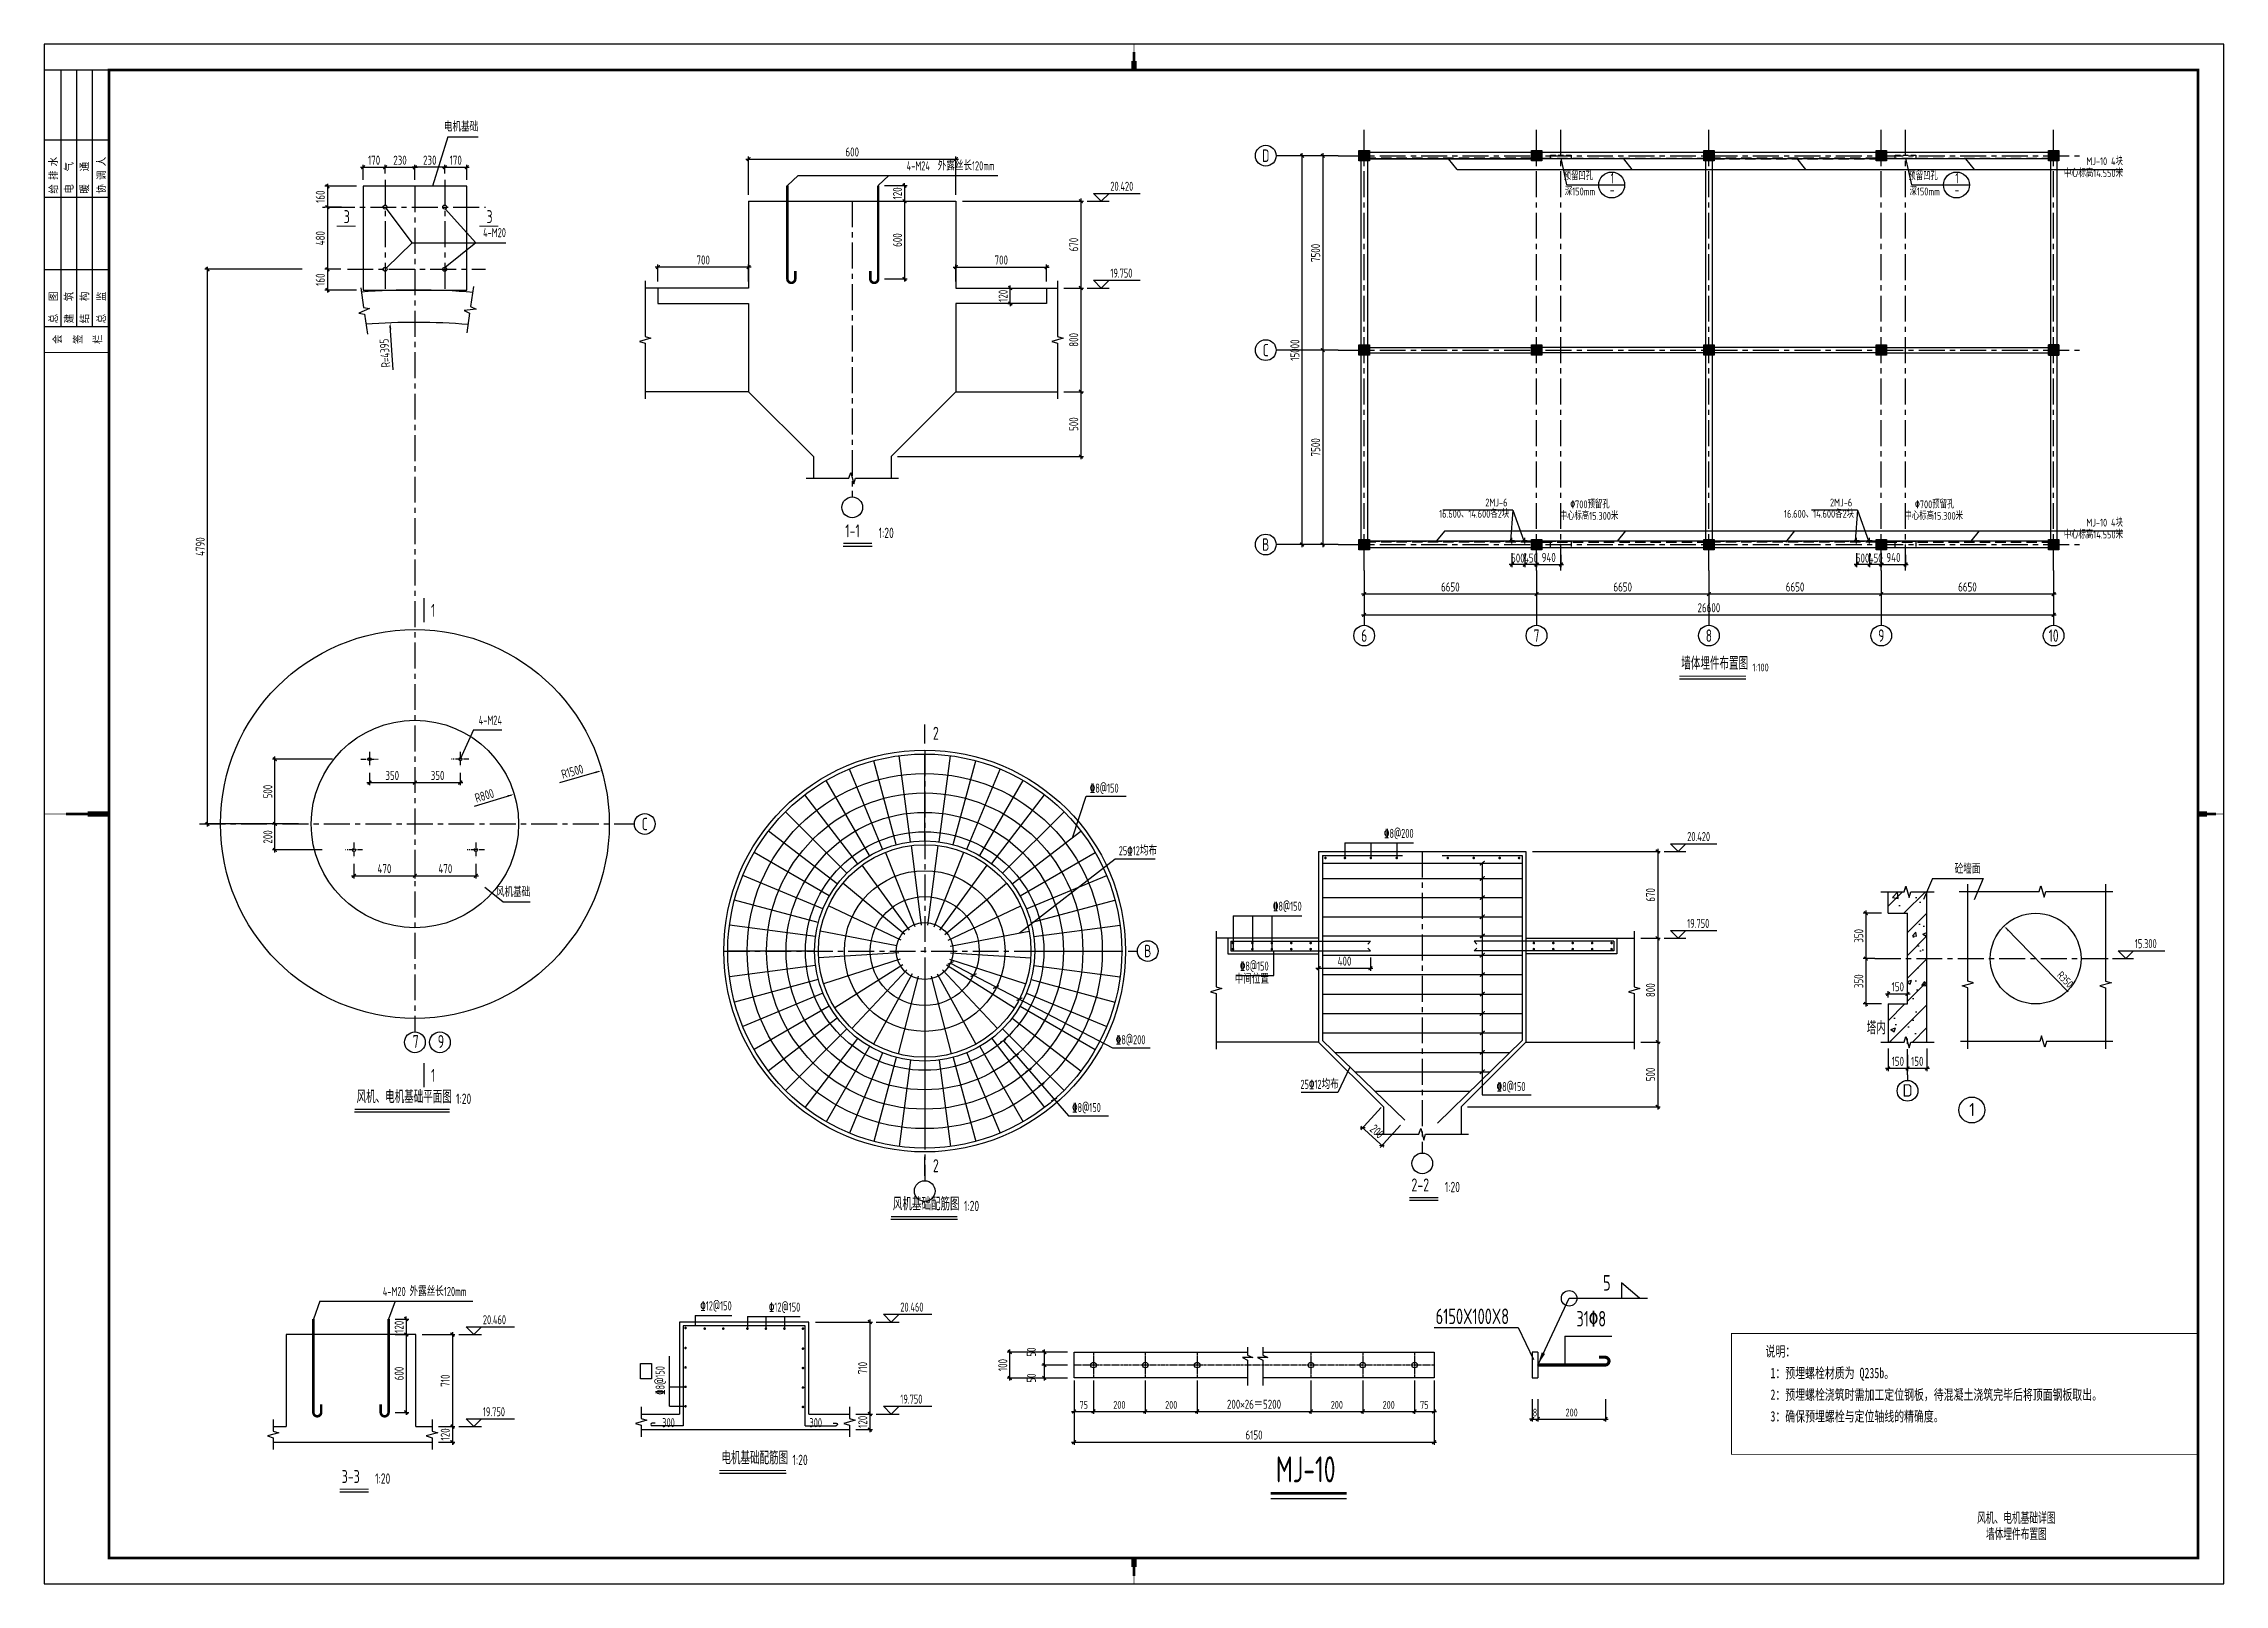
# Model space of a CAD drawing. Extents: x 665703 to 1047784, y -160603 to 92239.
# Drawn here: x 665703 to 749840, y -160603 to -101168 of the extents above; entities that cross this region are included whole.
import ezdxf
from ezdxf.enums import TextEntityAlignment as Align

# ---------------------------------------------------------------- set-up
doc = ezdxf.new("R2010")
doc.units = 0
doc.header["$LTSCALE"] = 800
doc.linetypes.add('CENTER', pattern=[2, 1.25, -0.25, 0.25, -0.25])
doc.linetypes.add('DASHED', pattern=[0.75, 0.5, -0.25])
doc.layers.get('0').update_dxf_attribs({"linetype": 'CONTINUOUS'})
doc.layers.get('Defpoints').update_dxf_attribs({"linetype": 'CONTINUOUS'})
for name, color, linetype in [('ADIM', 2, 'CONTINUOUS'), ('AXIS', 4, 'CENTER'), ('COLU', 3, 'CONTINUOUS'), ('DIM', 2, 'CONTINUOUS'), ('HATCH', 254, 'CONTINUOUS'), ('REIN', 1, 'CONTINUOUS'), ('TEXT', 7, 'CONTINUOUS'), ('THICK', 6, 'CONTINUOUS'), ('THIN', 7, 'CONTINUOUS'), ('TK', 7, 'CONTINUOUS'), ('WALL', 3, 'CONTINUOUS'), ('xi', 7, 'DASHED'), ('柱', 2, 'CONTINUOUS'), ('粗线', 1, 'CONTINUOUS')]:
    doc.layers.add(name, color=color, linetype=linetype)
doc.layers.add('实体线', color=3, linetype='CONTINUOUS', lineweight=35)
doc.styles.add('title1', font='SIMHEI.TTF', dxfattribs={"width": 0.8})
doc.styles.add('TSSD_Axis', font='tssdeng.shx', dxfattribs={"width": 0.7, "bigfont": 'tssdchn.shx'})
doc.styles.add('TSSD_Dimension', font='Tssdeng.shx', dxfattribs={"width": 0.75, "bigfont": 'hztxt.shx'})
doc.styles.add('TSSD_Label', font='Tssdeng.shx', dxfattribs={"width": 0.7, "bigfont": 'hztxt.shx'})
doc.styles.add('TSSD_Norm', font='Tssdeng.shx', dxfattribs={"bigfont": 'hztxt.shx'})
doc.styles.add('TSSD_Num', font='Tssdeng.shx', dxfattribs={"width": 0.7, "bigfont": 'hztxt.shx'})
doc.styles.add('TSSD_Rein', font='Tssdeng.shx', dxfattribs={"width": 0.7, "bigfont": 'hztxt.shx'})
doc.dimstyles.new('TSAN_100_100', dxfattribs={"dimtxt": 300, "dimasz": 100, "dimexe": 100, "dimexo": 100, "dimgap": 100, "dimtad": 2, "dimzin": 0, "dimdsep": 46, "dimtxsty": 'TSSD_Dimension', "dimblk": '_tsdba', "dimcen": 0, "dimdle": 100, "dimclrt": 7, "dimadec": 0, "dimazin": 0, "dimtfac": 1, "dimtdec": 0, "dimtix": 1, "dimtmove": 2, "dimatfit": 3, "dimldrblk": '_tsdba', "dimfxl": 0, "dimtolj": 1, "dimtzin": 0, "dimarcsym": 0})
doc.dimstyles.new('TSSD_100_100', dxfattribs={"dimtxt": 350, "dimasz": 100, "dimexe": 100, "dimexo": 250, "dimgap": 100, "dimtad": 1, "dimdec": 0, "dimzin": 0, "dimdsep": 46, "dimtxsty": 'TSSD_Dimension', "dimblk": 'ARCHTICK', "dimcen": 0, "dimdle": 100, "dimclrt": 7, "dimadec": 0, "dimazin": 0, "dimtfac": 1, "dimtdec": 0, "dimtix": 1, "dimtmove": 2, "dimatfit": 3, "dimldrblk": 'ARCHTICK', "dimfxl": 0, "dimtolj": 1, "dimtzin": 0, "dimarcsym": 0})
doc.dimstyles.new('TSSD_10_100', dxfattribs={"dimtxt": 300, "dimasz": 100, "dimexe": 100, "dimexo": 100, "dimgap": 100, "dimtad": 1, "dimdec": 0, "dimlfac": 0.1, "dimzin": 0, "dimdsep": 46, "dimtxsty": 'TSSD_Dimension', "dimblk": 'ARCHTICK', "dimcen": 0, "dimdle": 100, "dimclrt": 7, "dimadec": 0, "dimazin": 0, "dimtfac": 1, "dimtdec": 0, "dimtix": 1, "dimtmove": 2, "dimatfit": 3, "dimldrblk": 'ARCHTICK', "dimfxl": 0, "dimtolj": 1, "dimtzin": 0, "dimarcsym": 0})
doc.dimstyles.new('TSSD_20_100', dxfattribs={"dimtxt": 350, "dimasz": 100, "dimexe": 100, "dimexo": 250, "dimgap": 100, "dimtad": 1, "dimdec": 0, "dimlfac": 0.2, "dimzin": 0, "dimdsep": 46, "dimtxsty": 'TSSD_Dimension', "dimblk": 'ARCHTICK', "dimcen": 0, "dimdle": 100, "dimclrt": 7, "dimadec": 0, "dimazin": 0, "dimtfac": 1, "dimtdec": 0, "dimtix": 1, "dimtmove": 2, "dimatfit": 3, "dimldrblk": 'ARCHTICK', "dimfxl": 0, "dimtolj": 1, "dimtzin": 0, "dimarcsym": 0})
doc.dimstyles.new('TSSD_30_100', dxfattribs={"dimtxt": 300, "dimasz": 100, "dimexe": 100, "dimexo": 100, "dimgap": 100, "dimtad": 1, "dimdec": 0, "dimlfac": 0.3, "dimzin": 0, "dimdsep": 46, "dimtxsty": 'TSSD_Dimension', "dimblk": 'ARCHTICK', "dimcen": 0, "dimdle": 100, "dimclrt": 7, "dimadec": 0, "dimazin": 0, "dimtfac": 1, "dimtdec": 0, "dimtix": 1, "dimtmove": 2, "dimatfit": 3, "dimldrblk": 'ARCHTICK', "dimfxl": 0, "dimtvp": 0.7, "dimtolj": 1, "dimtzin": 0, "dimarcsym": 0})

msp = doc.modelspace()

# ---------------------------------------------------------------- texts
at = {"style": 'TSSD_Rein', "width": 0.7}
for s, p in [('7', (679941.9, -139914)), ('9', (680908.8, -139914))]:
    msp.add_text(s, height=500, dxfattribs=at).set_placement(p)
at = {"color": 1, "style": 'title1', "width": 0.6}
for s, p in [('风机、电机基础详图', (741812.2, -158019.8)), ('墙体埋件布置图', (741812.2, -158645))]:
    msp.add_text(s, height=400, dxfattribs=at).set_placement(p, align=Align.MIDDLE)
at = {"style": 'TSSD_Axis', "width": 1.547619}
msp.add_attdef('D', text='A', height=480, dxfattribs=at).set_placement((737415.5, -141787.8), (737815.5, -141787.8), align=Align.FIT)
at = {"style": 'TSSD_Axis', "width": 2.402912}
msp.add_attdef('1', text='1', height=500, rotation=359.704594, dxfattribs=at).set_placement((739988.5, -142535.6), (740219.6, -142536.8), align=Align.FIT)
at = {"layer": 'DIM', "color": 7, "char_height": 350, "attachment_point": 5, "style": 'TSSD_Dimension'}
for s, insert, rotation in [('R=4395', (678871.7, -113103.9), 94), ('\\A1;R1500', (686101.3, -129249.8), 15.938467), ('\\A1;R800', (682707.9, -130177.4), 16.730784)]:
    msp.add_mtext(s, dxfattribs=dict(at, insert=insert, rotation=rotation))
at = {"layer": 'TEXT', "style": 'TSSD_Norm', "width": 0.7}
for s, height, p in [('电机基础', 350, (682468.8, -104662.6)), ('中心标高14.550米', 300, (745926.1, -106405.6)), ('MJ-10 4块', 300, (745926.1, -105945.5)), ('4-M20', 350, (683540.1, -108739.4)), ('16.600、14.600各2块', 300, (722246.3, -119546.7)), ('2MJ-6', 300, (722181.1, -119110.9)), ('中心标高15.300米', 300, (726456.1, -119625.3)), ('%%130700预留孔', 300, (726121.5, -119180.7)), ('16.600、14.600各2块', 300, (735550.9, -119546.7)), ('2MJ-6', 300, (735481.1, -119110.9)), ('中心标高15.300米', 300, (739756.1, -119625.3)), ('%%130700预留孔', 300, (739421.5, -119180.7)), ('MJ-10 4块', 300, (745926.1, -119886.9)), ('中心标高14.550米', 300, (745926.1, -120346.9)), ('4-M24', 350, (683387.5, -127546)), ('%%1328@200', 350, (718559.1, -131912.6)), ('风机基础', 350, (684476.6, -134183.7)), ('%%1328@150', 350, (714242.9, -134723.2)), ('%%1328@150', 350, (712966.4, -137031.1)), ('中间位置', 350, (712981.7, -137536.2)), ('%%13112@150', 350, (692250.3, -150137.2)), ('%%13112@150', 350, (694895.8, -150187.9))]:
    msp.add_text(s, height=height, dxfattribs=at).set_placement(p, align=Align.BOTTOM_RIGHT)
at = {"layer": 'TEXT', "width": 0.7}
for s, height, style, p in [('4-M24  外露丝长120mm', 350, 'TSSD_Norm', (699001.7, -106161.6)), ('1-1', 500, 'TSSD_Norm', (696629.8, -120361.3)), ('1:20', 400, 'TSSD_Norm', (697917.1, -120361.3)), ('墙体埋件布置图', 500, 'TSSD_Norm', (728889.3, -125472.3)), ('1:100', 300, 'TSSD_Norm', (731631.4, -125472.3)), ('砼墙面', 350, 'TSSD_Norm', (739438.3, -133290)), ('风机、电机基础平面图', 500, 'TSSD_Norm', (677776.9, -142190.3)), ('1:20', 400, 'TSSD_Norm', (681615.5, -142190.3)), ('2-2', 500, 'TSSD_Norm', (718474.5, -145594.3)), ('1:20', 400, 'TSSD_Norm', (719761.8, -145594.3)), ('风机基础配筋图', 500, 'TSSD_Norm', (698468.2, -146325.1)), ('1:20', 400, 'TSSD_Norm', (701210.3, -146325.1)), ('4-M20 外露丝长120mm', 350, 'TSSD_Norm', (678789.6, -149584.4)), ('31%%1308', 600, 'TSSD_Rein', (724840.1, -150835.9)), ('电机基础配筋图', 500, 'TSSD_Norm', (691853.5, -156122.4)), ('1:20', 400, 'TSSD_Norm', (694595.7, -156122.4)), ('3-3', 500, 'TSSD_Norm', (677204.6, -156841.9)), ('1:20', 400, 'TSSD_Norm', (678491.9, -156841.9)), ('MJ-10', 1000, 'TSSD_Norm', (713246.7, -156965.5))]:
    msp.add_text(s, height=height, dxfattribs=dict(at, style=style)).set_placement(p, align=Align.BOTTOM_LEFT)
for s, height, style, p in [('20.420', 350, 'TSSD_Label', (706858.9, -106846.1)), ('19.750', 350, 'TSSD_Label', (706858.9, -110196.1)), ('%%1328@150', 350, 'TSSD_Rein', (706066.6, -130061.6)), ('25%%13112均布', 350, 'TSSD_Rein', (707182.4, -132477.5)), ('20.420', 350, 'TSSD_Label', (729114.6, -131930.9)), ('19.750', 350, 'TSSD_Label', (729114.6, -135280.9)), ('15.300', 350, 'TSSD_Label', (746387.1, -136061.3)), ('%%1328@200', 350, 'TSSD_Rein', (707070.8, -139767.4)), ('塔内', 500, 'TSSD_Norm', (736042.1, -139384.1)), ('25%%13112均布', 350, 'TSSD_Rein', (714192.6, -141488.4)), ('%%1328@150', 350, 'TSSD_Rein', (721764.9, -141576.2)), ('%%1328@150', 350, 'TSSD_Rein', (705381.8, -142383.2)), ('20.460', 350, 'TSSD_Label', (698755.7, -150082.1)), ('20.460', 350, 'TSSD_Label', (682650.5, -150568.4)), ('19.750', 350, 'TSSD_Label', (682650.5, -154118.4)), ('19.750', 350, 'TSSD_Label', (698755.7, -153632.1)), ('300', 350, 'TSSD_Rein', (689569.5, -154540.5)), ('300', 350, 'TSSD_Rein', (695250.9, -154540.5))]:
    msp.add_text(s, height=height, dxfattribs=dict(at, style=style)).set_placement(p)
at = {"layer": 'TEXT', "style": 'TSSD_Label', "width": 0.7}
for s, p in [('3', (677400, -107842.6)), ('3', (682907.8, -107842.6)), ('1', (680733.9, -123029.5)), ('2', (700126.8, -127771.5)), ('1', (680733.9, -140964.6)), ('2', (700126.8, -144452.2))]:
    msp.add_text(s, height=500, dxfattribs=at).set_placement(p, align=Align.MIDDLE)
at = {"layer": 'TEXT', "color": 7, "style": 'TSSD_Rein', "width": 0.7}
msp.add_text('6150X100X8', height=600, dxfattribs=at).set_placement((719410, -150562.8))
at = {"layer": 'TEXT', "ltscale": 99, "style": 'title1', "width": 0.7}
for s, p in [('说明：', (732136.1, -151813.5)), (' 1：预埋螺栓材质为 Q235b。', (732136.1, -152648.5)), (' 2：预埋螺栓浇筑时需加工定位钢板，待混凝土浇筑完毕后将顶面钢板取出。', (732136.1, -153483.5)), (' 3：确保预埋螺栓与定位轴线的精确度。', (732136.1, -154318.5))]:
    msp.add_text(s, height=400, dxfattribs=at).set_placement(p)
at = {"layer": 'TEXT', "style": 'TSSD_Norm', "width": 0.7}
msp.add_text('%%1328@150', height=350, rotation=90, dxfattribs=at).set_placement((689767.8, -153294), align=Align.BOTTOM_LEFT)
at = {"layer": 'THIN', "style": 'TSSD_Norm', "width": 0.7}
for p in [(725562, -106720.9), (738862, -106720.9)]:
    msp.add_text('深150mm', height=300, dxfattribs=at).set_placement(p, align=Align.TOP_RIGHT)
for p in [(725482.4, -106520.9), (738782.4, -106520.9)]:
    msp.add_text('预留凹孔', height=300, dxfattribs=at).set_placement(p, align=Align.BOTTOM_RIGHT)
at = {"layer": 'THIN', "style": 'TSSD_Rein', "width": 0.7}
msp.add_text('5', height=600, dxfattribs=at).set_placement((725869, -149451.6), align=Align.BOTTOM_LEFT)
at = {"layer": 'THIN', "color": 0, "linetype": 'ByBlock', "lineweight": -2, "style": 'TSSD_Num', "width": 0.7}
for tag, text, p in [('-', 'A', (726222.9, -106804.3)), ('1', '1', (726226.8, -106357.6)), ('-', 'A', (739522.9, -106804.3)), ('1', '1', (739526.8, -106357.6))]:
    msp.add_attdef(tag, text=text, height=400, dxfattribs=at).set_placement(p, align=Align.MIDDLE_CENTER)
at = {"layer": 'TK', "color": 2, "style": 'TSSD_Dimension', "width": 0.9}
for s, p in [('给 排 水', (666258.5, -106955.6)), ('电   气', (666858.5, -106955.6)), ('暖   通', (667458.5, -106955.6)), ('协 调 人', (668108.5, -106955.6)), ('总   图', (666258.5, -111955.6)), ('建   筑', (666858.5, -111955.6)), ('结   构', (667458.5, -111955.6)), ('总   监', (668108.5, -111955.6)), ('会', (666410.3, -112753.2)), ('签', (667207.3, -112753.2)), ('栏', (667966.4, -112753.2))]:
    msp.add_text(s, height=300, rotation=90, dxfattribs=at).set_placement(p)

# ---------------------------------------------------------------- blocks, each defined once
blk = doc.blocks.new('_ArchTick')
at = {"color": 0, "const_width": 0.5}
blk.add_lwpolyline([(-0.71, -0.71), (0.71, 0.71)], dxfattribs=at)
blk = doc.blocks.new('*D501')
at = {"layer": 'Defpoints', "color": 0, "transparency": 16777216}
for p in [(674627, -128771), (677095, -128771), (675781, -131271)]:
    blk.add_point(p, dxfattribs=at)
at = {"layer": 'DIM', "color": 0, "lineweight": -2, "transparency": 16777216}
for p, q in [((674627, -131371), (674627, -128671)), ((676845, -128771), (674527, -128771)), ((675531, -131271), (674527, -131271))]:
    blk.add_line(p, q, dxfattribs=at)
at = {"layer": 'DIM', "color": 0, "lineweight": -2, "transparency": 16777216, "xscale": 100, "yscale": 100, "zscale": 100}
for p, rotation in [((674627, -128771), 90), ((674627, -131271), 270)]:
    blk.add_blockref('_ArchTick', p, dxfattribs=dict(at, rotation=rotation))
at = {"layer": 'DIM', "color": 7, "transparency": 16777216, "insert": (674352, -130021), "char_height": 350, "attachment_point": 5, "rotation": 90, "style": 'TSSD_Dimension'}
blk.add_mtext('\\A1;500', dxfattribs=at)
blk = doc.blocks.new('*D502')
at = {"layer": 'Defpoints', "color": 0, "transparency": 16777216}
for p in [(680027, -105940), (680027, -106673), (681177, -106422)]:
    blk.add_point(p, dxfattribs=at)
at = {"layer": 'DIM', "color": 0, "lineweight": -2, "transparency": 16777216}
for p, q in [((681277, -105940), (679927, -105940)), ((680027, -106423), (680027, -105840)), ((681177, -106172), (681177, -105840))]:
    blk.add_line(p, q, dxfattribs=at)
at = {"layer": 'DIM', "color": 0, "lineweight": -2, "transparency": 16777216, "xscale": 100, "yscale": 100, "zscale": 100, "rotation": 180}
blk.add_blockref('_ArchTick', (680027, -105940), dxfattribs=at)
at = {"layer": 'DIM', "color": 0, "lineweight": -2, "transparency": 16777216, "xscale": 100, "yscale": 100, "zscale": 100}
blk.add_blockref('_ArchTick', (681177, -105940), dxfattribs=at)
at = {"layer": 'DIM', "color": 7, "transparency": 16777216, "insert": (680602, -105665), "char_height": 350, "attachment_point": 5, "style": 'TSSD_Dimension'}
blk.add_mtext('\\A1;230', dxfattribs=at)
blk = doc.blocks.new('_tsdba')
blk.add_lwpolyline([(0, 0, 0, 0.658, 0), (-2.5, 0, 0.658, 0.658, 0)], format="xyseb")
blk = doc.blocks.new('*D503')
at = {"layer": 'Defpoints', "color": 0, "transparency": 16777216}
for p in [(677422, -109873), (676653, -110673), (678027, -110673)]:
    blk.add_point(p, dxfattribs=at)
at = {"layer": 'DIM', "color": 0, "lineweight": -2, "transparency": 16777216}
for p, q in [((677172, -109873), (676553, -109873)), ((676653, -109773), (676653, -110773)), ((677777, -110673), (676553, -110673))]:
    blk.add_line(p, q, dxfattribs=at)
at = {"layer": 'DIM', "color": 0, "lineweight": -2, "transparency": 16777216, "xscale": 100, "yscale": 100, "zscale": 100}
for p, rotation in [((676653, -109873), 90), ((676653, -110673), 270)]:
    blk.add_blockref('_ArchTick', p, dxfattribs=dict(at, rotation=rotation))
at = {"layer": 'DIM', "color": 7, "transparency": 16777216, "insert": (676378, -110273), "char_height": 350, "attachment_point": 5, "rotation": 90, "style": 'TSSD_Dimension'}
blk.add_mtext('\\A1;160', dxfattribs=at)
blk = doc.blocks.new('*D504')
at = {"layer": 'Defpoints', "color": 0, "transparency": 16777216}
for p in [(677450, -107473), (676653, -109873), (677422, -109873)]:
    blk.add_point(p, dxfattribs=at)
at = {"layer": 'DIM', "color": 0, "lineweight": -2, "transparency": 16777216}
for p, q in [((677200, -107473), (676553, -107473)), ((676653, -107373), (676653, -109973)), ((677172, -109873), (676553, -109873))]:
    blk.add_line(p, q, dxfattribs=at)
at = {"layer": 'DIM', "color": 0, "lineweight": -2, "transparency": 16777216, "xscale": 100, "yscale": 100, "zscale": 100}
for p, rotation in [((676653, -107473), 90), ((676653, -109873), 270)]:
    blk.add_blockref('_ArchTick', p, dxfattribs=dict(at, rotation=rotation))
at = {"layer": 'DIM', "color": 7, "transparency": 16777216, "insert": (676378, -108673), "char_height": 350, "attachment_point": 5, "rotation": 90, "style": 'TSSD_Dimension'}
blk.add_mtext('\\A1;480', dxfattribs=at)
blk = doc.blocks.new('*D505')
at = {"layer": 'Defpoints', "color": 0, "transparency": 16777216}
for p in [(678027, -106673), (676653, -107473), (676709, -107473)]:
    blk.add_point(p, dxfattribs=at)
at = {"layer": 'DIM', "color": 0, "lineweight": -2, "transparency": 16777216}
for p, q in [((677777, -106673), (676553, -106673)), ((676653, -106573), (676653, -107573)), ((676459, -107473), (676553, -107473))]:
    blk.add_line(p, q, dxfattribs=at)
at = {"layer": 'DIM', "color": 0, "lineweight": -2, "transparency": 16777216, "xscale": 100, "yscale": 100, "zscale": 100}
for p, rotation in [((676653, -106673), 90), ((676653, -107473), 270)]:
    blk.add_blockref('_ArchTick', p, dxfattribs=dict(at, rotation=rotation))
at = {"layer": 'DIM', "color": 7, "transparency": 16777216, "insert": (676378, -107073), "char_height": 350, "attachment_point": 5, "rotation": 90, "style": 'TSSD_Dimension'}
blk.add_mtext('\\A1;160', dxfattribs=at)
blk = doc.blocks.new('*D506')
at = {"layer": 'Defpoints', "color": 0, "transparency": 16777216}
for p in [(682027, -105940), (681177, -106422), (682027, -106673)]:
    blk.add_point(p, dxfattribs=at)
at = {"layer": 'DIM', "color": 0, "lineweight": -2, "transparency": 16777216}
for p, q in [((681077, -105940), (682127, -105940)), ((681177, -106172), (681177, -105840)), ((682027, -106423), (682027, -105840))]:
    blk.add_line(p, q, dxfattribs=at)
at = {"layer": 'DIM', "color": 0, "lineweight": -2, "transparency": 16777216, "xscale": 100, "yscale": 100, "zscale": 100, "rotation": 180}
blk.add_blockref('_ArchTick', (681177, -105940), dxfattribs=at)
at = {"layer": 'DIM', "color": 0, "lineweight": -2, "transparency": 16777216, "xscale": 100, "yscale": 100, "zscale": 100}
blk.add_blockref('_ArchTick', (682027, -105940), dxfattribs=at)
at = {"layer": 'DIM', "color": 7, "transparency": 16777216, "insert": (681602, -105665), "char_height": 350, "attachment_point": 5, "style": 'TSSD_Dimension'}
blk.add_mtext('\\A1;170', dxfattribs=at)
blk = doc.blocks.new('*D507')
at = {"layer": 'Defpoints', "color": 0, "transparency": 16777216}
for p in [(680027, -105940), (678877, -106422), (680027, -106673)]:
    blk.add_point(p, dxfattribs=at)
at = {"layer": 'DIM', "color": 0, "lineweight": -2, "transparency": 16777216}
for p, q in [((678777, -105940), (680127, -105940)), ((678877, -106172), (678877, -105840)), ((680027, -106423), (680027, -105840))]:
    blk.add_line(p, q, dxfattribs=at)
at = {"layer": 'DIM', "color": 0, "lineweight": -2, "transparency": 16777216, "xscale": 100, "yscale": 100, "zscale": 100, "rotation": 180}
blk.add_blockref('_ArchTick', (678877, -105940), dxfattribs=at)
at = {"layer": 'DIM', "color": 0, "lineweight": -2, "transparency": 16777216, "xscale": 100, "yscale": 100, "zscale": 100}
blk.add_blockref('_ArchTick', (680027, -105940), dxfattribs=at)
at = {"layer": 'DIM', "color": 7, "transparency": 16777216, "insert": (679452, -105665), "char_height": 350, "attachment_point": 5, "style": 'TSSD_Dimension'}
blk.add_mtext('\\A1;230', dxfattribs=at)
blk = doc.blocks.new('*D508')
at = {"layer": 'Defpoints', "color": 0, "transparency": 16777216}
for p in [(678877, -105940), (678027, -106673), (678877, -106422)]:
    blk.add_point(p, dxfattribs=at)
at = {"layer": 'DIM', "color": 0, "lineweight": -2, "transparency": 16777216}
for p, q in [((677927, -105940), (678977, -105940)), ((678027, -106423), (678027, -105840)), ((678877, -106172), (678877, -105840))]:
    blk.add_line(p, q, dxfattribs=at)
at = {"layer": 'DIM', "color": 0, "lineweight": -2, "transparency": 16777216, "xscale": 100, "yscale": 100, "zscale": 100, "rotation": 180}
blk.add_blockref('_ArchTick', (678027, -105940), dxfattribs=at)
at = {"layer": 'DIM', "color": 0, "lineweight": -2, "transparency": 16777216, "xscale": 100, "yscale": 100, "zscale": 100}
blk.add_blockref('_ArchTick', (678877, -105940), dxfattribs=at)
at = {"layer": 'DIM', "color": 7, "transparency": 16777216, "insert": (678452, -105665), "char_height": 350, "attachment_point": 5, "style": 'TSSD_Dimension'}
blk.add_mtext('\\A1;170', dxfattribs=at)
blk = doc.blocks.new('ts_axno')
at = {"color": 0, "linetype": 'ByBlock', "lineweight": -2}
blk.add_circle((0, 0), 0.5, dxfattribs=at)
at = {"color": 0, "linetype": 'ByBlock', "lineweight": -2, "style": 'TSSD_Axis', "width": 0.7}
blk.add_attdef('A', text='', height=0.6, dxfattribs=at).set_placement((0, 0), align=Align.MIDDLE_CENTER)
blk = doc.blocks.new('*D479')
at = {"layer": 'Defpoints', "color": 0, "transparency": 16777216}
for p in [(674627, -131271), (675781, -131271), (676695, -132271)]:
    blk.add_point(p, dxfattribs=at)
at = {"layer": 'DIM', "color": 0, "lineweight": -2, "transparency": 16777216}
for p, q in [((674627, -132371), (674627, -131171)), ((675531, -131271), (674527, -131271)), ((676445, -132271), (674527, -132271))]:
    blk.add_line(p, q, dxfattribs=at)
at = {"layer": 'DIM', "color": 0, "lineweight": -2, "transparency": 16777216, "xscale": 100, "yscale": 100, "zscale": 100}
for p, rotation in [((674627, -131271), 90), ((674627, -132271), 270)]:
    blk.add_blockref('_ArchTick', p, dxfattribs=dict(at, rotation=rotation))
at = {"layer": 'DIM', "color": 7, "transparency": 16777216, "insert": (674352, -131771), "char_height": 350, "attachment_point": 5, "rotation": 90, "style": 'TSSD_Dimension'}
blk.add_mtext('\\A1;200', dxfattribs=at)
blk = doc.blocks.new('*D480')
at = {"layer": 'Defpoints', "color": 0, "transparency": 16777216}
for p in [(695231, -150482), (696793, -154032), (697579, -154032)]:
    blk.add_point(p, dxfattribs=at)
at = {"layer": 'DIM', "color": 0, "lineweight": -2, "transparency": 16777216}
for p, q in [((695481, -150482), (697679, -150482)), ((697579, -150382), (697579, -154132)), ((697043, -154032), (697679, -154032))]:
    blk.add_line(p, q, dxfattribs=at)
at = {"layer": 'DIM', "color": 0, "lineweight": -2, "transparency": 16777216, "xscale": 100, "yscale": 100, "zscale": 100}
for p, rotation in [((697579, -150482), 90), ((697579, -154032), 270)]:
    blk.add_blockref('_ArchTick', p, dxfattribs=dict(at, rotation=rotation))
at = {"layer": 'DIM', "color": 7, "transparency": 16777216, "insert": (697304, -152257), "char_height": 350, "attachment_point": 5, "rotation": 90, "style": 'TSSD_Dimension'}
blk.add_mtext('\\A1;710', dxfattribs=at)
blk = doc.blocks.new('*D481')
at = {"layer": 'Defpoints', "color": 0, "transparency": 16777216}
for p in [(696793, -154032), (696793, -154632), (697579, -154632)]:
    blk.add_point(p, dxfattribs=at)
at = {"layer": 'DIM', "color": 0, "lineweight": -2, "transparency": 16777216}
for p, q in [((697579, -154032), (697579, -153932)), ((697043, -154032), (697679, -154032)), ((697043, -154632), (697679, -154632)), ((697579, -154032), (697579, -154632)), ((697579, -154632), (697579, -154732))]:
    blk.add_line(p, q, dxfattribs=at)
at = {"layer": 'DIM', "color": 0, "lineweight": -2, "transparency": 16777216, "xscale": 100, "yscale": 100, "zscale": 100}
for p, rotation in [((697579, -154032), 270), ((697579, -154632), 90)]:
    blk.add_blockref('_ArchTick', p, dxfattribs=dict(at, rotation=rotation))
at = {"layer": 'DIM', "color": 7, "transparency": 16777216, "insert": (697304, -154332), "char_height": 350, "attachment_point": 5, "rotation": 90, "style": 'TSSD_Dimension'}
blk.add_mtext('\\A1;120', dxfattribs=at)
blk = doc.blocks.new('*D482')
at = {"layer": 'Defpoints', "color": 0, "transparency": 16777216}
for p in [(672022, -109873), (675922, -109873), (675781, -131271)]:
    blk.add_point(p, dxfattribs=at)
at = {"layer": 'DIM', "color": 0, "lineweight": -2, "transparency": 16777216}
for p, q in [((675672, -109873), (671922, -109873)), ((672022, -131371), (672022, -109773)), ((675531, -131271), (671922, -131271))]:
    blk.add_line(p, q, dxfattribs=at)
at = {"layer": 'DIM', "color": 0, "lineweight": -2, "transparency": 16777216, "xscale": 100, "yscale": 100, "zscale": 100}
for p, rotation in [((672022, -109873), 90), ((672022, -131271), 270)]:
    blk.add_blockref('_ArchTick', p, dxfattribs=dict(at, rotation=rotation))
at = {"layer": 'DIM', "color": 7, "transparency": 16777216, "insert": (671747, -120572), "char_height": 350, "attachment_point": 5, "rotation": 90, "style": 'TSSD_Dimension'}
blk.add_mtext('\\A1;4790', dxfattribs=at)
blk = doc.blocks.new('*D483')
at = {"layer": 'Defpoints', "color": 0, "transparency": 16777216}
for p in [(680027, -129053), (681777, -129053), (681777, -129674)]:
    blk.add_point(p, dxfattribs=at)
at = {"layer": 'DIM', "color": 0, "lineweight": -2, "transparency": 16777216}
for p, q in [((680027, -129303), (680027, -129774)), ((681777, -129303), (681777, -129774)), ((679927, -129674), (681877, -129674))]:
    blk.add_line(p, q, dxfattribs=at)
at = {"layer": 'DIM', "color": 0, "lineweight": -2, "transparency": 16777216, "xscale": 100, "yscale": 100, "zscale": 100, "rotation": 180}
blk.add_blockref('_ArchTick', (680027, -129674), dxfattribs=at)
at = {"layer": 'DIM', "color": 0, "lineweight": -2, "transparency": 16777216, "xscale": 100, "yscale": 100, "zscale": 100}
blk.add_blockref('_ArchTick', (681777, -129674), dxfattribs=at)
at = {"layer": 'DIM', "color": 7, "transparency": 16777216, "insert": (680902, -129399), "char_height": 350, "attachment_point": 5, "style": 'TSSD_Dimension'}
blk.add_mtext('\\A1;350', dxfattribs=at)
blk = doc.blocks.new('*D484')
at = {"layer": 'Defpoints', "color": 0, "transparency": 16777216}
for p in [(680027, -129053), (681777, -129053), (681777, -129674)]:
    blk.add_point(p, dxfattribs=at)
at = {"layer": 'DIM', "color": 0, "lineweight": -2, "transparency": 16777216}
for p, q in [((680027, -129303), (680027, -129774)), ((681777, -129303), (681777, -129774)), ((679927, -129674), (681877, -129674))]:
    blk.add_line(p, q, dxfattribs=at)
at = {"layer": 'DIM', "color": 0, "lineweight": -2, "transparency": 16777216, "xscale": 100, "yscale": 100, "zscale": 100, "rotation": 180}
blk.add_blockref('_ArchTick', (680027, -129674), dxfattribs=at)
at = {"layer": 'DIM', "color": 0, "lineweight": -2, "transparency": 16777216, "xscale": 100, "yscale": 100, "zscale": 100}
blk.add_blockref('_ArchTick', (681777, -129674), dxfattribs=at)
at = {"layer": 'DIM', "color": 7, "transparency": 16777216, "insert": (680902, -129399), "char_height": 350, "attachment_point": 5, "style": 'TSSD_Dimension'}
blk.add_mtext('\\A1;350', dxfattribs=at)
blk = doc.blocks.new('*D485')
at = {"layer": 'Defpoints', "color": 0, "transparency": 16777216}
for p in [(678277, -129053), (680027, -129053), (680027, -129674)]:
    blk.add_point(p, dxfattribs=at)
at = {"layer": 'DIM', "color": 0, "lineweight": -2, "transparency": 16777216}
for p, q in [((678277, -129303), (678277, -129774)), ((680027, -129303), (680027, -129774)), ((678177, -129674), (680127, -129674))]:
    blk.add_line(p, q, dxfattribs=at)
at = {"layer": 'DIM', "color": 0, "lineweight": -2, "transparency": 16777216, "xscale": 100, "yscale": 100, "zscale": 100, "rotation": 180}
blk.add_blockref('_ArchTick', (678277, -129674), dxfattribs=at)
at = {"layer": 'DIM', "color": 0, "lineweight": -2, "transparency": 16777216, "xscale": 100, "yscale": 100, "zscale": 100}
blk.add_blockref('_ArchTick', (680027, -129674), dxfattribs=at)
at = {"layer": 'DIM', "color": 7, "transparency": 16777216, "insert": (679152, -129399), "char_height": 350, "attachment_point": 5, "style": 'TSSD_Dimension'}
blk.add_mtext('\\A1;350', dxfattribs=at)
blk = doc.blocks.new('*D486')
at = {"layer": 'Defpoints', "color": 0, "transparency": 16777216}
for p in [(678277, -129053), (680027, -129053), (680027, -129674)]:
    blk.add_point(p, dxfattribs=at)
at = {"layer": 'DIM', "color": 0, "lineweight": -2, "transparency": 16777216}
for p, q in [((678277, -129303), (678277, -129774)), ((680027, -129303), (680027, -129774)), ((678177, -129674), (680127, -129674))]:
    blk.add_line(p, q, dxfattribs=at)
at = {"layer": 'DIM', "color": 0, "lineweight": -2, "transparency": 16777216, "xscale": 100, "yscale": 100, "zscale": 100, "rotation": 180}
blk.add_blockref('_ArchTick', (678277, -129674), dxfattribs=at)
at = {"layer": 'DIM', "color": 0, "lineweight": -2, "transparency": 16777216, "xscale": 100, "yscale": 100, "zscale": 100}
blk.add_blockref('_ArchTick', (680027, -129674), dxfattribs=at)
at = {"layer": 'DIM', "color": 7, "transparency": 16777216, "insert": (679152, -129399), "char_height": 350, "attachment_point": 5, "style": 'TSSD_Dimension'}
blk.add_mtext('\\A1;350', dxfattribs=at)
blk = doc.blocks.new('*D487')
at = {"layer": 'Defpoints', "color": 0, "transparency": 16777216}
for p in [(677677, -132553), (680027, -132521), (680027, -133270)]:
    blk.add_point(p, dxfattribs=at)
at = {"layer": 'DIM', "color": 0, "lineweight": -2, "transparency": 16777216}
for p, q in [((677677, -132803), (677677, -133370)), ((680027, -132771), (680027, -133370)), ((677577, -133270), (680127, -133270))]:
    blk.add_line(p, q, dxfattribs=at)
at = {"layer": 'DIM', "color": 0, "lineweight": -2, "transparency": 16777216, "xscale": 100, "yscale": 100, "zscale": 100, "rotation": 180}
blk.add_blockref('_ArchTick', (677677, -133270), dxfattribs=at)
at = {"layer": 'DIM', "color": 0, "lineweight": -2, "transparency": 16777216, "xscale": 100, "yscale": 100, "zscale": 100}
blk.add_blockref('_ArchTick', (680027, -133270), dxfattribs=at)
at = {"layer": 'DIM', "color": 7, "transparency": 16777216, "insert": (678852, -132995), "char_height": 350, "attachment_point": 5, "style": 'TSSD_Dimension'}
blk.add_mtext('\\A1;470', dxfattribs=at)
blk = doc.blocks.new('*D488')
at = {"layer": 'Defpoints', "color": 0, "transparency": 16777216}
for p in [(680027, -132521), (682377, -132553), (682377, -133270)]:
    blk.add_point(p, dxfattribs=at)
at = {"layer": 'DIM', "color": 0, "lineweight": -2, "transparency": 16777216}
for p, q in [((680027, -132771), (680027, -133370)), ((682377, -132803), (682377, -133370)), ((679927, -133270), (682477, -133270))]:
    blk.add_line(p, q, dxfattribs=at)
at = {"layer": 'DIM', "color": 0, "lineweight": -2, "transparency": 16777216, "xscale": 100, "yscale": 100, "zscale": 100, "rotation": 180}
blk.add_blockref('_ArchTick', (680027, -133270), dxfattribs=at)
at = {"layer": 'DIM', "color": 0, "lineweight": -2, "transparency": 16777216, "xscale": 100, "yscale": 100, "zscale": 100}
blk.add_blockref('_ArchTick', (682377, -133270), dxfattribs=at)
at = {"layer": 'DIM', "color": 7, "transparency": 16777216, "insert": (681202, -132995), "char_height": 350, "attachment_point": 5, "style": 'TSSD_Dimension'}
blk.add_mtext('\\A1;470', dxfattribs=at)
blk = doc.blocks.new('*D489')
at = {"layer": 'Defpoints', "color": 0, "transparency": 16777216}
for p in [(697900, -106646), (697900, -107246), (698918, -107246)]:
    blk.add_point(p, dxfattribs=at)
at = {"layer": 'DIM', "color": 0, "lineweight": -2, "transparency": 16777216}
for p, q in [((698150, -106646), (699018, -106646)), ((698918, -106646), (698918, -106546)), ((698918, -106646), (698918, -107246)), ((698150, -107246), (699018, -107246)), ((698918, -107246), (698918, -107346))]:
    blk.add_line(p, q, dxfattribs=at)
at = {"layer": 'DIM', "color": 0, "lineweight": -2, "transparency": 16777216, "xscale": 100, "yscale": 100, "zscale": 100}
for p, rotation in [((698918, -106646), 270), ((698918, -107246), 90)]:
    blk.add_blockref('_ArchTick', p, dxfattribs=dict(at, rotation=rotation))
at = {"layer": 'DIM', "color": 7, "transparency": 16777216, "insert": (698643, -106946), "char_height": 350, "attachment_point": 5, "rotation": 90, "style": 'TSSD_Dimension'}
blk.add_mtext('\\A1;120', dxfattribs=at)
blk = doc.blocks.new('*D490')
at = {"layer": 'Defpoints', "color": 0, "transparency": 16777216}
for p in [(697900, -107246), (697900, -110246), (698918, -110246)]:
    blk.add_point(p, dxfattribs=at)
at = {"layer": 'DIM', "color": 0, "lineweight": -2, "transparency": 16777216}
for p, q in [((698150, -107246), (699018, -107246)), ((698918, -107146), (698918, -110346)), ((698150, -110246), (699018, -110246))]:
    blk.add_line(p, q, dxfattribs=at)
at = {"layer": 'DIM', "color": 0, "lineweight": -2, "transparency": 16777216, "xscale": 100, "yscale": 100, "zscale": 100}
for p, rotation in [((698918, -107246), 90), ((698918, -110246), 270)]:
    blk.add_blockref('_ArchTick', p, dxfattribs=dict(at, rotation=rotation))
at = {"layer": 'DIM', "color": 7, "transparency": 16777216, "insert": (698643, -108746), "char_height": 350, "attachment_point": 5, "rotation": 90, "style": 'TSSD_Dimension'}
blk.add_mtext('\\A1;600', dxfattribs=at)
blk = doc.blocks.new('*D491')
at = {"layer": 'Defpoints', "color": 0, "transparency": 16777216}
for p in [(704817, -110596), (704817, -114596), (705720, -114596)]:
    blk.add_point(p, dxfattribs=at)
at = {"layer": 'DIM', "color": 0, "lineweight": -2, "transparency": 16777216}
for p, q in [((705067, -110596), (705820, -110596)), ((705720, -110496), (705720, -114696)), ((705067, -114596), (705820, -114596))]:
    blk.add_line(p, q, dxfattribs=at)
at = {"layer": 'DIM', "color": 0, "lineweight": -2, "transparency": 16777216, "xscale": 100, "yscale": 100, "zscale": 100}
for p, rotation in [((705720, -110596), 90), ((705720, -114596), 270)]:
    blk.add_blockref('_ArchTick', p, dxfattribs=dict(at, rotation=rotation))
at = {"layer": 'DIM', "color": 7, "transparency": 16777216, "insert": (705445, -112596), "char_height": 350, "attachment_point": 5, "rotation": 90, "style": 'TSSD_Dimension'}
blk.add_mtext('\\A1;800', dxfattribs=at)
blk = doc.blocks.new('*D492')
at = {"layer": 'Defpoints', "color": 0, "transparency": 16777216}
for p in [(704817, -114596), (698400, -117096), (705720, -117096)]:
    blk.add_point(p, dxfattribs=at)
at = {"layer": 'DIM', "color": 0, "lineweight": -2, "transparency": 16777216}
for p, q in [((705067, -114596), (705820, -114596)), ((705720, -114496), (705720, -117196)), ((698650, -117096), (705820, -117096))]:
    blk.add_line(p, q, dxfattribs=at)
at = {"layer": 'DIM', "color": 0, "lineweight": -2, "transparency": 16777216, "xscale": 100, "yscale": 100, "zscale": 100}
for p, rotation in [((705720, -114596), 90), ((705720, -117096), 270)]:
    blk.add_blockref('_ArchTick', p, dxfattribs=dict(at, rotation=rotation))
at = {"layer": 'DIM', "color": 7, "transparency": 16777216, "insert": (705445, -115846), "char_height": 350, "attachment_point": 5, "rotation": 90, "style": 'TSSD_Dimension'}
blk.add_mtext('\\A1;500', dxfattribs=at)
blk = doc.blocks.new('*D493')
at = {"layer": 'Defpoints', "color": 0, "transparency": 16777216}
for p in [(700900, -107246), (704817, -110596), (705720, -110596)]:
    blk.add_point(p, dxfattribs=at)
at = {"layer": 'DIM', "color": 0, "lineweight": -2, "transparency": 16777216}
for p, q in [((701150, -107246), (705820, -107246)), ((705720, -107146), (705720, -110696)), ((705067, -110596), (705820, -110596))]:
    blk.add_line(p, q, dxfattribs=at)
at = {"layer": 'DIM', "color": 0, "lineweight": -2, "transparency": 16777216, "xscale": 100, "yscale": 100, "zscale": 100}
for p, rotation in [((705720, -107246), 90), ((705720, -110596), 270)]:
    blk.add_blockref('_ArchTick', p, dxfattribs=dict(at, rotation=rotation))
at = {"layer": 'DIM', "color": 7, "transparency": 16777216, "insert": (705445, -108921), "char_height": 350, "attachment_point": 5, "rotation": 90, "style": 'TSSD_Dimension'}
blk.add_mtext('\\A1;670', dxfattribs=at)
blk = doc.blocks.new('*D494')
at = {"layer": 'Defpoints', "color": 0, "transparency": 16777216}
for p in [(680688, -154518), (680688, -155118), (681474, -155118)]:
    blk.add_point(p, dxfattribs=at)
at = {"layer": 'DIM', "color": 0, "lineweight": -2, "transparency": 16777216}
for p, q in [((680938, -154518), (681574, -154518)), ((681474, -154518), (681474, -154418)), ((681474, -154518), (681474, -155118)), ((680938, -155118), (681574, -155118)), ((681474, -155118), (681474, -155218))]:
    blk.add_line(p, q, dxfattribs=at)
at = {"layer": 'DIM', "color": 0, "lineweight": -2, "transparency": 16777216, "xscale": 100, "yscale": 100, "zscale": 100}
for p, rotation in [((681474, -154518), 270), ((681474, -155118), 90)]:
    blk.add_blockref('_ArchTick', p, dxfattribs=dict(at, rotation=rotation))
at = {"layer": 'DIM', "color": 7, "transparency": 16777216, "insert": (681199, -154818), "char_height": 350, "attachment_point": 5, "rotation": 90, "style": 'TSSD_Dimension'}
blk.add_mtext('\\A1;120', dxfattribs=at)
blk = doc.blocks.new('*D495')
at = {"layer": 'Defpoints', "color": 0, "transparency": 16777216}
for p in [(680061, -150968), (680688, -154518), (681474, -154518)]:
    blk.add_point(p, dxfattribs=at)
at = {"layer": 'DIM', "color": 0, "lineweight": -2, "transparency": 16777216}
for p, q in [((680311, -150968), (681574, -150968)), ((681474, -150868), (681474, -154618)), ((680938, -154518), (681574, -154518))]:
    blk.add_line(p, q, dxfattribs=at)
at = {"layer": 'DIM', "color": 0, "lineweight": -2, "transparency": 16777216, "xscale": 100, "yscale": 100, "zscale": 100}
for p, rotation in [((681474, -150968), 90), ((681474, -154518), 270)]:
    blk.add_blockref('_ArchTick', p, dxfattribs=dict(at, rotation=rotation))
at = {"layer": 'DIM', "color": 7, "transparency": 16777216, "insert": (681199, -152743), "char_height": 350, "attachment_point": 5, "rotation": 90, "style": 'TSSD_Dimension'}
blk.add_mtext('\\A1;710', dxfattribs=at)
blk = doc.blocks.new('*D496')
at = {"layer": 'Defpoints', "color": 0, "transparency": 16777216}
for p in [(717482, -142024), (718221, -142701), (717332, -143670)]:
    blk.add_point(p, dxfattribs=at)
at = {"layer": 'DIM', "color": 0, "lineweight": -2, "transparency": 16777216}
for p, q in [((716520, -142925), (717406, -143738)), ((717313, -142208), (716526, -143066)), ((718052, -142886), (717265, -143744))]:
    blk.add_line(p, q, dxfattribs=at)
at = {"layer": 'DIM', "color": 0, "lineweight": -2, "transparency": 16777216, "xscale": 100, "yscale": 100, "zscale": 100}
for p, rotation in [((716594, -142993), 137.4728678543834), ((717332, -143670), 317.4728678543834)]:
    blk.add_blockref('_ArchTick', p, dxfattribs=dict(at, rotation=rotation))
at = {"layer": 'DIM', "color": 7, "transparency": 16777216, "insert": (717149, -143129), "char_height": 350, "attachment_point": 5, "rotation": 317.47287, "style": 'TSSD_Dimension'}
blk.add_mtext('\\A1;200', dxfattribs=at)
blk = doc.blocks.new('*D497')
at = {"layer": 'Defpoints', "color": 0, "transparency": 16777216}
for p in [(727073, -135681), (727073, -139681), (727976, -139681)]:
    blk.add_point(p, dxfattribs=at)
at = {"layer": 'DIM', "color": 0, "lineweight": -2, "transparency": 16777216}
for p, q in [((727323, -135681), (728076, -135681)), ((727976, -135581), (727976, -139781)), ((727323, -139681), (728076, -139681))]:
    blk.add_line(p, q, dxfattribs=at)
at = {"layer": 'DIM', "color": 0, "lineweight": -2, "transparency": 16777216, "xscale": 100, "yscale": 100, "zscale": 100}
for p, rotation in [((727976, -135681), 90), ((727976, -139681), 270)]:
    blk.add_blockref('_ArchTick', p, dxfattribs=dict(at, rotation=rotation))
at = {"layer": 'DIM', "color": 7, "transparency": 16777216, "insert": (727701, -137681), "char_height": 350, "attachment_point": 5, "rotation": 90, "style": 'TSSD_Dimension'}
blk.add_mtext('\\A1;800', dxfattribs=at)
blk = doc.blocks.new('*D498')
at = {"layer": 'Defpoints', "color": 0, "transparency": 16777216}
for p in [(727073, -139681), (720393, -142181), (727976, -142181)]:
    blk.add_point(p, dxfattribs=at)
at = {"layer": 'DIM', "color": 0, "lineweight": -2, "transparency": 16777216}
for p, q in [((727976, -139581), (727976, -142281)), ((727323, -139681), (728076, -139681)), ((720643, -142181), (728076, -142181))]:
    blk.add_line(p, q, dxfattribs=at)
at = {"layer": 'DIM', "color": 0, "lineweight": -2, "transparency": 16777216, "xscale": 100, "yscale": 100, "zscale": 100}
for p, rotation in [((727976, -139681), 90), ((727976, -142181), 270)]:
    blk.add_blockref('_ArchTick', p, dxfattribs=dict(at, rotation=rotation))
at = {"layer": 'DIM', "color": 7, "transparency": 16777216, "insert": (727701, -140931), "char_height": 350, "attachment_point": 5, "rotation": 90, "style": 'TSSD_Dimension'}
blk.add_mtext('\\A1;500', dxfattribs=at)
blk = doc.blocks.new('*D499')
at = {"layer": 'Defpoints', "color": 0, "transparency": 16777216}
for p in [(722893, -132331), (727073, -135681), (727976, -135681)]:
    blk.add_point(p, dxfattribs=at)
at = {"layer": 'DIM', "color": 0, "lineweight": -2, "transparency": 16777216}
for p, q in [((723143, -132331), (728076, -132331)), ((727976, -132231), (727976, -135781)), ((727323, -135681), (728076, -135681))]:
    blk.add_line(p, q, dxfattribs=at)
at = {"layer": 'DIM', "color": 0, "lineweight": -2, "transparency": 16777216, "xscale": 100, "yscale": 100, "zscale": 100}
for p, rotation in [((727976, -132331), 90), ((727976, -135681), 270)]:
    blk.add_blockref('_ArchTick', p, dxfattribs=dict(at, rotation=rotation))
at = {"layer": 'DIM', "color": 7, "transparency": 16777216, "insert": (727701, -134006), "char_height": 350, "attachment_point": 5, "rotation": 90, "style": 'TSSD_Dimension'}
blk.add_mtext('\\A1;670', dxfattribs=at)
blk = doc.blocks.new('*D500')
at = {"color": 0, "linetype": 'ByBlock', "transparency": 16777216}
for p, q in [((692800, -105623), (701000, -105623)), ((692900, -106996), (692900, -105523)), ((700900, -106996), (700900, -105523))]:
    blk.add_line(p, q, dxfattribs=at)
at = {"layer": 'Defpoints', "color": 0, "linetype": 'ByBlock', "transparency": 16777216}
for p in [(700900, -105623), (692900, -107246), (700900, -107246)]:
    blk.add_point(p, dxfattribs=at)
at = {"color": 0, "linetype": 'ByBlock', "transparency": 16777216, "xscale": 100, "yscale": 100, "zscale": 100, "rotation": 180}
blk.add_blockref('_ArchTick', (692900, -105623), dxfattribs=at)
at = {"color": 0, "linetype": 'ByBlock', "transparency": 16777216, "xscale": 100, "yscale": 100, "zscale": 100}
blk.add_blockref('_ArchTick', (700900, -105623), dxfattribs=at)
at = {"color": 7, "linetype": 'ByBlock', "transparency": 16777216, "insert": (696900, -105348), "char_height": 350, "attachment_point": 5, "style": 'TSSD_Dimension'}
blk.add_mtext('\\A1;600', dxfattribs=at)
blk = doc.blocks.new('*D510')
at = {"layer": 'Defpoints', "color": 0, "transparency": 16777216}
for p in [(679011, -150368), (679011, -150968), (679694, -150968)]:
    blk.add_point(p, dxfattribs=at)
at = {"layer": 'DIM', "color": 0, "lineweight": -2, "transparency": 16777216}
for p, q in [((679261, -150368), (679794, -150368)), ((679694, -150368), (679694, -150268)), ((679694, -150368), (679694, -150968)), ((679261, -150968), (679794, -150968)), ((679694, -150968), (679694, -151068))]:
    blk.add_line(p, q, dxfattribs=at)
at = {"layer": 'DIM', "color": 0, "lineweight": -2, "transparency": 16777216, "xscale": 100, "yscale": 100, "zscale": 100}
for p, rotation in [((679694, -150368), 270), ((679694, -150968), 90)]:
    blk.add_blockref('_ArchTick', p, dxfattribs=dict(at, rotation=rotation))
at = {"layer": 'DIM', "color": 7, "transparency": 16777216, "insert": (679419, -150668), "char_height": 350, "attachment_point": 5, "rotation": 90, "style": 'TSSD_Dimension'}
blk.add_mtext('\\A1;120', dxfattribs=at)
blk = doc.blocks.new('*D511')
at = {"layer": 'Defpoints', "color": 0, "transparency": 16777216}
for p in [(679011, -150968), (679011, -153968), (679694, -153968)]:
    blk.add_point(p, dxfattribs=at)
at = {"layer": 'DIM', "color": 0, "lineweight": -2, "transparency": 16777216}
for p, q in [((679261, -150968), (679794, -150968)), ((679694, -150868), (679694, -154068)), ((679261, -153968), (679794, -153968))]:
    blk.add_line(p, q, dxfattribs=at)
at = {"layer": 'DIM', "color": 0, "lineweight": -2, "transparency": 16777216, "xscale": 100, "yscale": 100, "zscale": 100}
for p, rotation in [((679694, -150968), 90), ((679694, -153968), 270)]:
    blk.add_blockref('_ArchTick', p, dxfattribs=dict(at, rotation=rotation))
at = {"layer": 'DIM', "color": 7, "transparency": 16777216, "insert": (679419, -152468), "char_height": 350, "attachment_point": 5, "rotation": 90, "style": 'TSSD_Dimension'}
blk.add_mtext('\\A1;600', dxfattribs=at)
blk = doc.blocks.new('*D512')
at = {"layer": 'Defpoints', "color": 0, "transparency": 16777216}
for p in [(702650, -110596), (702995, -110596), (702650, -111196)]:
    blk.add_point(p, dxfattribs=at)
at = {"layer": 'DIM', "color": 0, "lineweight": -2, "transparency": 16777216}
for p, q in [((702900, -110596), (703095, -110596)), ((702995, -110596), (702995, -110496)), ((702995, -111196), (702995, -110596)), ((702900, -111196), (703095, -111196)), ((702995, -111196), (702995, -111296))]:
    blk.add_line(p, q, dxfattribs=at)
at = {"layer": 'DIM', "color": 0, "lineweight": -2, "transparency": 16777216, "xscale": 100, "yscale": 100, "zscale": 100}
for p, rotation in [((702995, -110596), 270), ((702995, -111196), 90)]:
    blk.add_blockref('_ArchTick', p, dxfattribs=dict(at, rotation=rotation))
at = {"layer": 'DIM', "color": 7, "transparency": 16777216, "insert": (702720, -110896), "char_height": 350, "attachment_point": 5, "rotation": 90, "style": 'TSSD_Dimension'}
blk.add_mtext('\\A1;120', dxfattribs=at)
blk = doc.blocks.new('*D513')
at = {"layer": 'Defpoints', "color": 0, "transparency": 16777216}
for p in [(704400, -109790), (700900, -110596), (704400, -110596)]:
    blk.add_point(p, dxfattribs=at)
at = {"layer": 'DIM', "color": 0, "lineweight": -2, "transparency": 16777216}
for p, q in [((700800, -109790), (704500, -109790)), ((700900, -110346), (700900, -109690)), ((704400, -110346), (704400, -109690))]:
    blk.add_line(p, q, dxfattribs=at)
at = {"layer": 'DIM', "color": 0, "lineweight": -2, "transparency": 16777216, "xscale": 100, "yscale": 100, "zscale": 100, "rotation": 180}
blk.add_blockref('_ArchTick', (700900, -109790), dxfattribs=at)
at = {"layer": 'DIM', "color": 0, "lineweight": -2, "transparency": 16777216, "xscale": 100, "yscale": 100, "zscale": 100}
blk.add_blockref('_ArchTick', (704400, -109790), dxfattribs=at)
at = {"layer": 'DIM', "color": 7, "transparency": 16777216, "insert": (702650, -109515), "char_height": 350, "attachment_point": 5, "style": 'TSSD_Dimension'}
blk.add_mtext('\\A1;700', dxfattribs=at)
blk = doc.blocks.new('*D514')
at = {"layer": 'Defpoints', "color": 0, "transparency": 16777216}
for p in [(689400, -109790), (689400, -110596), (692900, -110596)]:
    blk.add_point(p, dxfattribs=at)
at = {"layer": 'DIM', "color": 0, "lineweight": -2, "transparency": 16777216}
for p, q in [((693000, -109790), (689300, -109790)), ((689400, -110346), (689400, -109690)), ((692900, -110346), (692900, -109690))]:
    blk.add_line(p, q, dxfattribs=at)
at = {"layer": 'DIM', "color": 0, "lineweight": -2, "transparency": 16777216, "xscale": 100, "yscale": 100, "zscale": 100, "rotation": 180}
blk.add_blockref('_ArchTick', (689400, -109790), dxfattribs=at)
at = {"layer": 'DIM', "color": 0, "lineweight": -2, "transparency": 16777216, "xscale": 100, "yscale": 100, "zscale": 100}
blk.add_blockref('_ArchTick', (692900, -109790), dxfattribs=at)
at = {"layer": 'DIM', "color": 7, "transparency": 16777216, "insert": (691150, -109515), "char_height": 350, "attachment_point": 5, "style": 'TSSD_Dimension'}
blk.add_mtext('\\A1;700', dxfattribs=at)
blk = doc.blocks.new('*D515')
at = {"layer": 'Defpoints', "color": 0, "transparency": 16777216}
for p in [(714893, -136169), (716892, -136169), (716892, -136835)]:
    blk.add_point(p, dxfattribs=at)
at = {"layer": 'DIM', "color": 0, "lineweight": -2, "transparency": 16777216}
for p, q in [((714793, -136835), (716992, -136835)), ((714893, -136419), (714893, -136935)), ((716892, -136419), (716892, -136935))]:
    blk.add_line(p, q, dxfattribs=at)
at = {"layer": 'DIM', "color": 0, "lineweight": -2, "transparency": 16777216, "xscale": 100, "yscale": 100, "zscale": 100, "rotation": 180}
blk.add_blockref('_ArchTick', (714893, -136835), dxfattribs=at)
at = {"layer": 'DIM', "color": 0, "lineweight": -2, "transparency": 16777216, "xscale": 100, "yscale": 100, "zscale": 100}
blk.add_blockref('_ArchTick', (716892, -136835), dxfattribs=at)
at = {"layer": 'DIM', "color": 7, "transparency": 16777216, "insert": (715893, -136560), "char_height": 350, "attachment_point": 5, "style": 'TSSD_Dimension'}
blk.add_mtext('\\A1;400', dxfattribs=at)
blk = doc.blocks.new('*D518')
at = {"layer": 'ADIM', "color": 0, "lineweight": -2, "transparency": 16777216}
for p, q in [((729952, -121741), (729952, -122504)), ((736602, -121741), (736602, -122504)), ((736702, -122404), (729852, -122404))]:
    blk.add_line(p, q, dxfattribs=at)
at = {"layer": 'Defpoints', "color": 0, "transparency": 16777216}
for p in [(729952, -121491), (736602, -121491), (729952, -122404)]:
    blk.add_point(p, dxfattribs=at)
at = {"layer": 'ADIM', "color": 0, "lineweight": -2, "transparency": 16777216, "xscale": 100, "yscale": 100, "zscale": 100, "rotation": 180}
blk.add_blockref('_ArchTick', (729952, -122404), dxfattribs=at)
at = {"layer": 'ADIM', "color": 0, "lineweight": -2, "transparency": 16777216, "xscale": 100, "yscale": 100, "zscale": 100}
blk.add_blockref('_ArchTick', (736602, -122404), dxfattribs=at)
at = {"layer": 'ADIM', "color": 7, "transparency": 16777216, "insert": (733277, -122129), "char_height": 350, "attachment_point": 5, "style": 'TSSD_Dimension'}
blk.add_mtext('\\A1;6650', dxfattribs=at)
blk = doc.blocks.new('*D519')
at = {"layer": 'ADIM', "color": 0, "lineweight": -2, "transparency": 16777216}
for p, q in [((723302, -121741), (723302, -122504)), ((729952, -121741), (729952, -122504)), ((730052, -122404), (723202, -122404))]:
    blk.add_line(p, q, dxfattribs=at)
at = {"layer": 'Defpoints', "color": 0, "transparency": 16777216}
for p in [(723302, -121491), (729952, -121491), (723302, -122404)]:
    blk.add_point(p, dxfattribs=at)
at = {"layer": 'ADIM', "color": 0, "lineweight": -2, "transparency": 16777216, "xscale": 100, "yscale": 100, "zscale": 100, "rotation": 180}
blk.add_blockref('_ArchTick', (723302, -122404), dxfattribs=at)
at = {"layer": 'ADIM', "color": 0, "lineweight": -2, "transparency": 16777216, "xscale": 100, "yscale": 100, "zscale": 100}
blk.add_blockref('_ArchTick', (729952, -122404), dxfattribs=at)
at = {"layer": 'ADIM', "color": 7, "transparency": 16777216, "insert": (726627, -122129), "char_height": 350, "attachment_point": 5, "style": 'TSSD_Dimension'}
blk.add_mtext('\\A1;6650', dxfattribs=at)
blk = doc.blocks.new('*D520')
at = {"layer": 'ADIM', "color": 0, "lineweight": -2, "transparency": 16777216}
for p, q in [((736602, -121741), (736602, -122504)), ((743252, -121741), (743252, -122504)), ((743352, -122404), (736502, -122404))]:
    blk.add_line(p, q, dxfattribs=at)
at = {"layer": 'Defpoints', "color": 0, "transparency": 16777216}
for p in [(736602, -121491), (743252, -121491), (736602, -122404)]:
    blk.add_point(p, dxfattribs=at)
at = {"layer": 'ADIM', "color": 0, "lineweight": -2, "transparency": 16777216, "xscale": 100, "yscale": 100, "zscale": 100, "rotation": 180}
blk.add_blockref('_ArchTick', (736602, -122404), dxfattribs=at)
at = {"layer": 'ADIM', "color": 0, "lineweight": -2, "transparency": 16777216, "xscale": 100, "yscale": 100, "zscale": 100}
blk.add_blockref('_ArchTick', (743252, -122404), dxfattribs=at)
at = {"layer": 'ADIM', "color": 7, "transparency": 16777216, "insert": (739927, -122129), "char_height": 350, "attachment_point": 5, "style": 'TSSD_Dimension'}
blk.add_mtext('\\A1;6650', dxfattribs=at)
blk = doc.blocks.new('*D521')
at = {"layer": 'ADIM', "color": 0, "lineweight": -2, "transparency": 16777216}
for p, q in [((715402, -112991), (714954, -112991)), ((715054, -112891), (715054, -120591)), ((715402, -120491), (714954, -120491))]:
    blk.add_line(p, q, dxfattribs=at)
at = {"layer": 'Defpoints', "color": 0, "transparency": 16777216}
for p in [(715652, -112991), (715054, -120491), (715652, -120491)]:
    blk.add_point(p, dxfattribs=at)
at = {"layer": 'ADIM', "color": 0, "lineweight": -2, "transparency": 16777216, "xscale": 100, "yscale": 100, "zscale": 100}
for p, rotation in [((715054, -112991), 90), ((715054, -120491), 270)]:
    blk.add_blockref('_ArchTick', p, dxfattribs=dict(at, rotation=rotation))
at = {"layer": 'ADIM', "color": 7, "transparency": 16777216, "insert": (714779, -116741), "char_height": 350, "attachment_point": 5, "rotation": 90, "style": 'TSSD_Dimension'}
blk.add_mtext('\\A1;7500', dxfattribs=at)
blk = doc.blocks.new('*D522')
at = {"layer": 'ADIM', "color": 0, "lineweight": -2, "transparency": 16777216}
for p, q in [((716652, -121741), (716652, -122504)), ((723302, -121741), (723302, -122504)), ((723402, -122404), (716552, -122404))]:
    blk.add_line(p, q, dxfattribs=at)
at = {"layer": 'Defpoints', "color": 0, "transparency": 16777216}
for p in [(716652, -121491), (723302, -121491), (716652, -122404)]:
    blk.add_point(p, dxfattribs=at)
at = {"layer": 'ADIM', "color": 0, "lineweight": -2, "transparency": 16777216, "xscale": 100, "yscale": 100, "zscale": 100, "rotation": 180}
blk.add_blockref('_ArchTick', (716652, -122404), dxfattribs=at)
at = {"layer": 'ADIM', "color": 0, "lineweight": -2, "transparency": 16777216, "xscale": 100, "yscale": 100, "zscale": 100}
blk.add_blockref('_ArchTick', (723302, -122404), dxfattribs=at)
at = {"layer": 'ADIM', "color": 7, "transparency": 16777216, "insert": (719977, -122129), "char_height": 350, "attachment_point": 5, "style": 'TSSD_Dimension'}
blk.add_mtext('\\A1;6650', dxfattribs=at)
blk = doc.blocks.new('*D523')
at = {"layer": 'ADIM', "color": 0, "lineweight": -2, "transparency": 16777216}
for p, q in [((716652, -121741), (716652, -123304)), ((743252, -121741), (743252, -123304)), ((716552, -123204), (743352, -123204))]:
    blk.add_line(p, q, dxfattribs=at)
at = {"layer": 'Defpoints', "color": 0, "transparency": 16777216}
for p in [(716652, -121491), (743252, -121491), (743252, -123204)]:
    blk.add_point(p, dxfattribs=at)
at = {"layer": 'ADIM', "color": 0, "lineweight": -2, "transparency": 16777216, "xscale": 100, "yscale": 100, "zscale": 100, "rotation": 180}
blk.add_blockref('_ArchTick', (716652, -123204), dxfattribs=at)
at = {"layer": 'ADIM', "color": 0, "lineweight": -2, "transparency": 16777216, "xscale": 100, "yscale": 100, "zscale": 100}
blk.add_blockref('_ArchTick', (743252, -123204), dxfattribs=at)
at = {"layer": 'ADIM', "color": 7, "transparency": 16777216, "insert": (729952, -122929), "char_height": 350, "attachment_point": 5, "style": 'TSSD_Dimension'}
blk.add_mtext('\\A1;26600', dxfattribs=at)
blk = doc.blocks.new('*D524')
at = {"layer": 'ADIM', "color": 0, "lineweight": -2, "transparency": 16777216}
for p, q in [((715402, -105491), (714154, -105491)), ((714254, -120591), (714254, -105391)), ((715402, -120491), (714154, -120491))]:
    blk.add_line(p, q, dxfattribs=at)
at = {"layer": 'Defpoints', "color": 0, "transparency": 16777216}
for p in [(714254, -105491), (715652, -105491), (715652, -120491)]:
    blk.add_point(p, dxfattribs=at)
at = {"layer": 'ADIM', "color": 0, "lineweight": -2, "transparency": 16777216, "xscale": 100, "yscale": 100, "zscale": 100}
for p, rotation in [((714254, -105491), 90), ((714254, -120491), 270)]:
    blk.add_blockref('_ArchTick', p, dxfattribs=dict(at, rotation=rotation))
at = {"layer": 'ADIM', "color": 7, "transparency": 16777216, "insert": (713979, -112991), "char_height": 350, "attachment_point": 5, "rotation": 90, "style": 'TSSD_Dimension'}
blk.add_mtext('\\A1;15000', dxfattribs=at)
blk = doc.blocks.new('*D525')
at = {"layer": 'ADIM', "color": 0, "lineweight": -2, "transparency": 16777216}
for p, q in [((715402, -105491), (714954, -105491)), ((715054, -105391), (715054, -113091)), ((715402, -112991), (714954, -112991))]:
    blk.add_line(p, q, dxfattribs=at)
at = {"layer": 'Defpoints', "color": 0, "transparency": 16777216}
for p in [(715652, -105491), (715054, -112991), (715652, -112991)]:
    blk.add_point(p, dxfattribs=at)
at = {"layer": 'ADIM', "color": 0, "lineweight": -2, "transparency": 16777216, "xscale": 100, "yscale": 100, "zscale": 100}
for p, rotation in [((715054, -105491), 90), ((715054, -112991), 270)]:
    blk.add_blockref('_ArchTick', p, dxfattribs=dict(at, rotation=rotation))
at = {"layer": 'ADIM', "color": 7, "transparency": 16777216, "insert": (714779, -109241), "char_height": 350, "attachment_point": 5, "rotation": 90, "style": 'TSSD_Dimension'}
blk.add_mtext('\\A1;7500', dxfattribs=at)
blk = doc.blocks.new('*D526')
at = {"layer": 'Defpoints', "color": 0, "transparency": 16777216}
for p in [(722852, -120580), (723302, -120560), (722852, -121263)]:
    blk.add_point(p, dxfattribs=at)
at = {"layer": 'DIM', "color": 0, "lineweight": -2, "transparency": 16777216}
for p, q in [((722852, -120830), (722852, -121363)), ((723302, -120810), (723302, -121363)), ((723402, -121263), (722752, -121263))]:
    blk.add_line(p, q, dxfattribs=at)
at = {"layer": 'DIM', "color": 0, "lineweight": -2, "transparency": 16777216, "xscale": 100, "yscale": 100, "zscale": 100, "rotation": 180}
blk.add_blockref('_ArchTick', (722852, -121263), dxfattribs=at)
at = {"layer": 'DIM', "color": 0, "lineweight": -2, "transparency": 16777216, "xscale": 100, "yscale": 100, "zscale": 100}
blk.add_blockref('_ArchTick', (723302, -121263), dxfattribs=at)
at = {"layer": 'DIM', "color": 7, "transparency": 16777216, "insert": (723086, -121013), "char_height": 350, "attachment_point": 5, "style": 'TSSD_Dimension'}
blk.add_mtext('\\A1;450', dxfattribs=at)
blk = doc.blocks.new('*D527')
at = {"layer": 'Defpoints', "color": 0, "transparency": 16777216}
for p in [(722352, -120580), (722852, -120580), (722352, -121263)]:
    blk.add_point(p, dxfattribs=at)
at = {"layer": 'DIM', "color": 0, "lineweight": -2, "transparency": 16777216}
for p, q in [((722352, -120830), (722352, -121363)), ((722852, -120830), (722852, -121363)), ((722952, -121263), (722252, -121263))]:
    blk.add_line(p, q, dxfattribs=at)
at = {"layer": 'DIM', "color": 0, "lineweight": -2, "transparency": 16777216, "xscale": 100, "yscale": 100, "zscale": 100, "rotation": 180}
blk.add_blockref('_ArchTick', (722352, -121263), dxfattribs=at)
at = {"layer": 'DIM', "color": 0, "lineweight": -2, "transparency": 16777216, "xscale": 100, "yscale": 100, "zscale": 100}
blk.add_blockref('_ArchTick', (722852, -121263), dxfattribs=at)
at = {"layer": 'DIM', "color": 7, "transparency": 16777216, "insert": (722582, -121013), "char_height": 350, "attachment_point": 5, "style": 'TSSD_Dimension'}
blk.add_mtext('\\A1;500', dxfattribs=at)
blk = doc.blocks.new('*D517')
at = {"layer": 'Defpoints', "color": 0, "transparency": 16777216}
for p in [(723302, -120691), (724242, -120644), (724242, -121263)]:
    blk.add_point(p, dxfattribs=at)
at = {"layer": 'DIM', "color": 0, "lineweight": -2, "transparency": 16777216}
for p, q in [((723302, -120941), (723302, -121363)), ((724242, -120894), (724242, -121363)), ((723202, -121263), (724342, -121263))]:
    blk.add_line(p, q, dxfattribs=at)
at = {"layer": 'DIM', "color": 0, "lineweight": -2, "transparency": 16777216, "xscale": 100, "yscale": 100, "zscale": 100, "rotation": 180}
blk.add_blockref('_ArchTick', (723302, -121263), dxfattribs=at)
at = {"layer": 'DIM', "color": 0, "lineweight": -2, "transparency": 16777216, "xscale": 100, "yscale": 100, "zscale": 100}
blk.add_blockref('_ArchTick', (724242, -121263), dxfattribs=at)
at = {"layer": 'DIM', "color": 7, "transparency": 16777216, "insert": (723772, -120988), "char_height": 350, "attachment_point": 5, "style": 'TSSD_Dimension'}
blk.add_mtext('\\A1;940', dxfattribs=at)
blk = doc.blocks.new('*D528')
at = {"layer": 'Defpoints', "color": 0, "transparency": 16777216}
for p in [(737615, -137825), (736865, -138211), (737615, -138211)]:
    blk.add_point(p, dxfattribs=at)
at = {"layer": 'DIM', "color": 0, "lineweight": -2, "transparency": 16777216}
for p, q in [((736765, -137825), (737715, -137825)), ((736865, -137961), (736865, -137725)), ((737615, -137961), (737615, -137725))]:
    blk.add_line(p, q, dxfattribs=at)
at = {"layer": 'DIM', "color": 0, "lineweight": -2, "transparency": 16777216, "xscale": 100, "yscale": 100, "zscale": 100, "rotation": 180}
blk.add_blockref('_ArchTick', (736865, -137825), dxfattribs=at)
at = {"layer": 'DIM', "color": 0, "lineweight": -2, "transparency": 16777216, "xscale": 100, "yscale": 100, "zscale": 100}
blk.add_blockref('_ArchTick', (737615, -137825), dxfattribs=at)
at = {"layer": 'DIM', "color": 7, "transparency": 16777216, "insert": (737240, -137550), "char_height": 350, "attachment_point": 5, "style": 'TSSD_Dimension'}
blk.add_mtext('\\A1;150', dxfattribs=at)
blk = doc.blocks.new('*D529')
at = {"layer": 'Defpoints', "color": 0, "transparency": 16777216}
for p in [(737615, -139932), (738365, -139684), (737615, -140701)]:
    blk.add_point(p, dxfattribs=at)
at = {"layer": 'DIM', "color": 0, "lineweight": -2, "transparency": 16777216}
for p, q in [((737615, -140182), (737615, -140801)), ((738365, -139934), (738365, -140801)), ((738465, -140701), (737515, -140701))]:
    blk.add_line(p, q, dxfattribs=at)
at = {"layer": 'DIM', "color": 0, "lineweight": -2, "transparency": 16777216, "xscale": 100, "yscale": 100, "zscale": 100, "rotation": 180}
blk.add_blockref('_ArchTick', (737615, -140701), dxfattribs=at)
at = {"layer": 'DIM', "color": 0, "lineweight": -2, "transparency": 16777216, "xscale": 100, "yscale": 100, "zscale": 100}
blk.add_blockref('_ArchTick', (738365, -140701), dxfattribs=at)
at = {"layer": 'DIM', "color": 7, "transparency": 16777216, "insert": (737990, -140426), "char_height": 350, "attachment_point": 5, "style": 'TSSD_Dimension'}
blk.add_mtext('\\A1;150', dxfattribs=at)
blk = doc.blocks.new('*D530')
at = {"layer": 'Defpoints', "color": 0, "transparency": 16777216}
for p in [(736865, -139684), (737615, -139932), (736865, -140701)]:
    blk.add_point(p, dxfattribs=at)
at = {"layer": 'DIM', "color": 0, "lineweight": -2, "transparency": 16777216}
for p, q in [((736865, -139934), (736865, -140801)), ((737615, -140182), (737615, -140801)), ((737715, -140701), (736765, -140701))]:
    blk.add_line(p, q, dxfattribs=at)
at = {"layer": 'DIM', "color": 0, "lineweight": -2, "transparency": 16777216, "xscale": 100, "yscale": 100, "zscale": 100, "rotation": 180}
blk.add_blockref('_ArchTick', (736865, -140701), dxfattribs=at)
at = {"layer": 'DIM', "color": 0, "lineweight": -2, "transparency": 16777216, "xscale": 100, "yscale": 100, "zscale": 100}
blk.add_blockref('_ArchTick', (737615, -140701), dxfattribs=at)
at = {"layer": 'DIM', "color": 7, "transparency": 16777216, "insert": (737240, -140426), "char_height": 350, "attachment_point": 5, "style": 'TSSD_Dimension'}
blk.add_mtext('\\A1;150', dxfattribs=at)
blk = doc.blocks.new('*D531')
at = {"layer": 'Defpoints', "color": 0, "transparency": 16777216}
for p in [(736606, -136461), (736008, -138211), (736865, -138211)]:
    blk.add_point(p, dxfattribs=at)
at = {"layer": 'DIM', "color": 0, "lineweight": -2, "transparency": 16777216}
for p, q in [((736356, -136461), (735908, -136461)), ((736008, -136361), (736008, -138311)), ((736615, -138211), (735908, -138211))]:
    blk.add_line(p, q, dxfattribs=at)
at = {"layer": 'DIM', "color": 0, "lineweight": -2, "transparency": 16777216, "xscale": 100, "yscale": 100, "zscale": 100}
for p, rotation in [((736008, -136461), 90), ((736008, -138211), 270)]:
    blk.add_blockref('_ArchTick', p, dxfattribs=dict(at, rotation=rotation))
at = {"layer": 'DIM', "color": 7, "transparency": 16777216, "insert": (735733, -137336), "char_height": 350, "attachment_point": 5, "rotation": 90, "style": 'TSSD_Dimension'}
blk.add_mtext('\\A1;350', dxfattribs=at)
blk = doc.blocks.new('*D532')
at = {"layer": 'Defpoints', "color": 0, "transparency": 16777216}
for p in [(736865, -134711), (736008, -136461), (736606, -136461)]:
    blk.add_point(p, dxfattribs=at)
at = {"layer": 'DIM', "color": 0, "lineweight": -2, "transparency": 16777216}
for p, q in [((736008, -134611), (736008, -136561)), ((736615, -134711), (735908, -134711)), ((736356, -136461), (735908, -136461))]:
    blk.add_line(p, q, dxfattribs=at)
at = {"layer": 'DIM', "color": 0, "lineweight": -2, "transparency": 16777216, "xscale": 100, "yscale": 100, "zscale": 100}
for p, rotation in [((736008, -134711), 90), ((736008, -136461), 270)]:
    blk.add_blockref('_ArchTick', p, dxfattribs=dict(at, rotation=rotation))
at = {"layer": 'DIM', "color": 7, "transparency": 16777216, "insert": (735733, -135586), "char_height": 350, "attachment_point": 5, "rotation": 90, "style": 'TSSD_Dimension'}
blk.add_mtext('\\A1;350', dxfattribs=at)
blk = doc.blocks.new('*D533')
at = {"layer": 'Defpoints', "color": 0, "transparency": 16777216}
for p in [(741336, -135209), (742559, -136461)]:
    blk.add_point(p, dxfattribs=at)
at = {"layer": 'DIM', "color": 0, "transparency": 16777216}
blk.add_line((743814, -137747), (741406, -135280), dxfattribs=at)
at = {"layer": 'DIM', "color": 0, "transparency": 16777216, "xscale": 100, "yscale": 100, "zscale": 100, "rotation": 134.302212193614}
blk.add_blockref('_tsdba', (741336, -135209), dxfattribs=at)
at = {"layer": 'DIM', "color": 7, "transparency": 16777216, "insert": (743696, -137269), "char_height": 300, "attachment_point": 5, "rotation": 314.30221, "style": 'TSSD_Dimension'}
blk.add_mtext('\\A1;R350', dxfattribs=at)
blk = doc.blocks.new('*D534')
at = {"layer": 'Defpoints', "color": 0, "transparency": 16777216}
for p in [(736152, -120580), (736602, -120560), (736152, -121263)]:
    blk.add_point(p, dxfattribs=at)
at = {"layer": 'DIM', "color": 0, "lineweight": -2, "transparency": 16777216}
for p, q in [((736152, -120830), (736152, -121363)), ((736602, -120810), (736602, -121363)), ((736702, -121263), (736052, -121263))]:
    blk.add_line(p, q, dxfattribs=at)
at = {"layer": 'DIM', "color": 0, "lineweight": -2, "transparency": 16777216, "xscale": 100, "yscale": 100, "zscale": 100, "rotation": 180}
blk.add_blockref('_ArchTick', (736152, -121263), dxfattribs=at)
at = {"layer": 'DIM', "color": 0, "lineweight": -2, "transparency": 16777216, "xscale": 100, "yscale": 100, "zscale": 100}
blk.add_blockref('_ArchTick', (736602, -121263), dxfattribs=at)
at = {"layer": 'DIM', "color": 7, "transparency": 16777216, "insert": (736386, -121013), "char_height": 350, "attachment_point": 5, "style": 'TSSD_Dimension'}
blk.add_mtext('\\A1;450', dxfattribs=at)
blk = doc.blocks.new('*D535')
at = {"layer": 'Defpoints', "color": 0, "transparency": 16777216}
for p in [(735652, -120580), (736152, -120580), (735652, -121263)]:
    blk.add_point(p, dxfattribs=at)
at = {"layer": 'DIM', "color": 0, "lineweight": -2, "transparency": 16777216}
for p, q in [((735652, -120830), (735652, -121363)), ((736152, -120830), (736152, -121363)), ((736252, -121263), (735552, -121263))]:
    blk.add_line(p, q, dxfattribs=at)
at = {"layer": 'DIM', "color": 0, "lineweight": -2, "transparency": 16777216, "xscale": 100, "yscale": 100, "zscale": 100, "rotation": 180}
blk.add_blockref('_ArchTick', (735652, -121263), dxfattribs=at)
at = {"layer": 'DIM', "color": 0, "lineweight": -2, "transparency": 16777216, "xscale": 100, "yscale": 100, "zscale": 100}
blk.add_blockref('_ArchTick', (736152, -121263), dxfattribs=at)
at = {"layer": 'DIM', "color": 7, "transparency": 16777216, "insert": (735882, -121013), "char_height": 350, "attachment_point": 5, "style": 'TSSD_Dimension'}
blk.add_mtext('\\A1;500', dxfattribs=at)
blk = doc.blocks.new('*D536')
at = {"layer": 'Defpoints', "color": 0, "transparency": 16777216}
for p in [(736602, -120691), (737542, -120644), (737542, -121263)]:
    blk.add_point(p, dxfattribs=at)
at = {"layer": 'DIM', "color": 0, "lineweight": -2, "transparency": 16777216}
for p, q in [((736602, -120941), (736602, -121363)), ((737542, -120894), (737542, -121363)), ((736502, -121263), (737642, -121263))]:
    blk.add_line(p, q, dxfattribs=at)
at = {"layer": 'DIM', "color": 0, "lineweight": -2, "transparency": 16777216, "xscale": 100, "yscale": 100, "zscale": 100, "rotation": 180}
blk.add_blockref('_ArchTick', (736602, -121263), dxfattribs=at)
at = {"layer": 'DIM', "color": 0, "lineweight": -2, "transparency": 16777216, "xscale": 100, "yscale": 100, "zscale": 100}
blk.add_blockref('_ArchTick', (737542, -121263), dxfattribs=at)
at = {"layer": 'DIM', "color": 7, "transparency": 16777216, "insert": (737072, -120988), "char_height": 350, "attachment_point": 5, "style": 'TSSD_Dimension'}
blk.add_mtext('\\A1;940', dxfattribs=at)
blk = doc.blocks.new('*D949')
at = {"layer": 'Defpoints', "color": 0, "transparency": 16777216}
for p in [(723133, -153353), (723350, -153353), (723350, -154225)]:
    blk.add_point(p, dxfattribs=at)
at = {"layer": 'DIM', "color": 0, "lineweight": -2, "transparency": 16777216}
for p, q in [((723133, -153453), (723133, -154325)), ((723350, -153453), (723350, -154325)), ((723133, -154225), (723033, -154225)), ((723133, -154225), (723350, -154225)), ((723350, -154225), (723450, -154225))]:
    blk.add_line(p, q, dxfattribs=at)
at = {"layer": 'DIM', "color": 0, "lineweight": -2, "transparency": 16777216, "xscale": 100, "yscale": 100, "zscale": 100}
blk.add_blockref('_ArchTick', (723133, -154225), dxfattribs=at)
at = {"layer": 'DIM', "color": 0, "lineweight": -2, "transparency": 16777216, "xscale": 100, "yscale": 100, "zscale": 100, "rotation": 180}
blk.add_blockref('_ArchTick', (723350, -154225), dxfattribs=at)
at = {"layer": 'DIM', "color": 7, "transparency": 16777216, "insert": (723241, -153975), "char_height": 300, "attachment_point": 5, "style": 'TSSD_Dimension'}
blk.add_mtext('\\A1;8', dxfattribs=at)
blk = doc.blocks.new('*D950')
at = {"layer": 'Defpoints', "color": 0, "transparency": 16777216}
for p in [(716597, -152642), (718597, -152642), (718597, -153930)]:
    blk.add_point(p, dxfattribs=at)
at = {"layer": 'DIM', "color": 0, "lineweight": -2, "transparency": 16777216}
for p, q in [((716597, -152742), (716597, -154030)), ((718597, -152742), (718597, -154030)), ((716497, -153930), (718697, -153930))]:
    blk.add_line(p, q, dxfattribs=at)
at = {"layer": 'DIM', "color": 0, "lineweight": -2, "transparency": 16777216, "xscale": 100, "yscale": 100, "zscale": 100, "rotation": 180}
blk.add_blockref('_ArchTick', (716597, -153930), dxfattribs=at)
at = {"layer": 'DIM', "color": 0, "lineweight": -2, "transparency": 16777216, "xscale": 100, "yscale": 100, "zscale": 100}
blk.add_blockref('_ArchTick', (718597, -153930), dxfattribs=at)
at = {"layer": 'DIM', "color": 7, "transparency": 16777216, "insert": (717597, -153680), "char_height": 300, "attachment_point": 5, "style": 'TSSD_Dimension'}
blk.add_mtext('\\A1;200', dxfattribs=at)
blk = doc.blocks.new('*D951')
at = {"layer": 'Defpoints', "color": 0, "transparency": 16777216}
for p in [(718597, -152642), (719347, -152642), (719347, -153930)]:
    blk.add_point(p, dxfattribs=at)
at = {"layer": 'DIM', "color": 0, "lineweight": -2, "transparency": 16777216}
for p, q in [((718597, -152742), (718597, -154030)), ((719347, -152742), (719347, -154030)), ((718497, -153930), (719447, -153930))]:
    blk.add_line(p, q, dxfattribs=at)
at = {"layer": 'DIM', "color": 0, "lineweight": -2, "transparency": 16777216, "xscale": 100, "yscale": 100, "zscale": 100, "rotation": 180}
blk.add_blockref('_ArchTick', (718597, -153930), dxfattribs=at)
at = {"layer": 'DIM', "color": 0, "lineweight": -2, "transparency": 16777216, "xscale": 100, "yscale": 100, "zscale": 100}
blk.add_blockref('_ArchTick', (719347, -153930), dxfattribs=at)
at = {"layer": 'DIM', "color": 7, "transparency": 16777216, "insert": (718972, -153680), "char_height": 300, "attachment_point": 5, "style": 'TSSD_Dimension'}
blk.add_mtext('\\A1;75', dxfattribs=at)
blk = doc.blocks.new('*D952')
at = {"layer": 'Defpoints', "color": 0, "transparency": 16777216}
for p in [(723350, -153353), (725960, -153353), (725960, -154225)]:
    blk.add_point(p, dxfattribs=at)
at = {"layer": 'DIM', "color": 0, "lineweight": -2, "transparency": 16777216}
for p, q in [((723350, -153453), (723350, -154325)), ((725960, -153453), (725960, -154325)), ((723250, -154225), (726060, -154225))]:
    blk.add_line(p, q, dxfattribs=at)
at = {"layer": 'DIM', "color": 0, "lineweight": -2, "transparency": 16777216, "xscale": 100, "yscale": 100, "zscale": 100, "rotation": 180}
blk.add_blockref('_ArchTick', (723350, -154225), dxfattribs=at)
at = {"layer": 'DIM', "color": 0, "lineweight": -2, "transparency": 16777216, "xscale": 100, "yscale": 100, "zscale": 100}
blk.add_blockref('_ArchTick', (725960, -154225), dxfattribs=at)
at = {"layer": 'DIM', "color": 7, "transparency": 16777216, "insert": (724655, -153975), "char_height": 300, "attachment_point": 5, "style": 'TSSD_Dimension'}
blk.add_mtext('\\A1;200', dxfattribs=at)
blk = doc.blocks.new('*D953')
at = {"layer": 'Defpoints', "color": 0, "transparency": 16777216}
for p in [(710208, -152642), (714597, -152642), (714597, -153930)]:
    blk.add_point(p, dxfattribs=at)
at = {"layer": 'DIM', "color": 0, "lineweight": -2, "transparency": 16777216}
for p, q in [((710208, -152892), (710208, -154030)), ((714597, -152892), (714597, -154030)), ((710108, -153930), (714697, -153930))]:
    blk.add_line(p, q, dxfattribs=at)
at = {"layer": 'DIM', "color": 0, "lineweight": -2, "transparency": 16777216, "xscale": 100, "yscale": 100, "zscale": 100, "rotation": 180}
blk.add_blockref('_ArchTick', (710208, -153930), dxfattribs=at)
at = {"layer": 'DIM', "color": 0, "lineweight": -2, "transparency": 16777216, "xscale": 100, "yscale": 100, "zscale": 100}
blk.add_blockref('_ArchTick', (714597, -153930), dxfattribs=at)
at = {"layer": 'DIM', "color": 7, "transparency": 16777216, "insert": (712402, -153655), "char_height": 350, "attachment_point": 5, "style": 'TSSD_Dimension'}
blk.add_mtext('\\A1;200×26＝5200', dxfattribs=at)
blk = doc.blocks.new('*D954')
at = {"layer": 'Defpoints', "color": 0, "transparency": 16777216}
for p in [(708208, -152642), (710208, -152642), (710208, -153930)]:
    blk.add_point(p, dxfattribs=at)
at = {"layer": 'DIM', "color": 0, "lineweight": -2, "transparency": 16777216}
for p, q in [((708208, -152742), (708208, -154030)), ((710208, -152742), (710208, -154030)), ((708108, -153930), (710308, -153930))]:
    blk.add_line(p, q, dxfattribs=at)
at = {"layer": 'DIM', "color": 0, "lineweight": -2, "transparency": 16777216, "xscale": 100, "yscale": 100, "zscale": 100, "rotation": 180}
blk.add_blockref('_ArchTick', (708208, -153930), dxfattribs=at)
at = {"layer": 'DIM', "color": 0, "lineweight": -2, "transparency": 16777216, "xscale": 100, "yscale": 100, "zscale": 100}
blk.add_blockref('_ArchTick', (710208, -153930), dxfattribs=at)
at = {"layer": 'DIM', "color": 7, "transparency": 16777216, "insert": (709208, -153680), "char_height": 300, "attachment_point": 5, "style": 'TSSD_Dimension'}
blk.add_mtext('\\A1;200', dxfattribs=at)
blk = doc.blocks.new('*D955')
at = {"layer": 'Defpoints', "color": 0, "transparency": 16777216}
for p in [(704311, -152142), (705458, -151642), (705458, -152142)]:
    blk.add_point(p, dxfattribs=at)
at = {"layer": 'DIM', "color": 0, "lineweight": -2, "transparency": 16777216}
for p, q in [((705208, -151642), (704211, -151642)), ((705208, -152142), (704211, -152142)), ((704311, -151542), (704311, -152242))]:
    blk.add_line(p, q, dxfattribs=at)
at = {"layer": 'DIM', "color": 0, "lineweight": -2, "transparency": 16777216, "xscale": 100, "yscale": 100, "zscale": 100}
for p, rotation in [((704311, -151642), 90), ((704311, -152142), 270)]:
    blk.add_blockref('_ArchTick', p, dxfattribs=dict(at, rotation=rotation))
at = {"layer": 'DIM', "color": 7, "transparency": 16777216, "insert": (703811, -151642), "char_height": 350, "attachment_point": 5, "rotation": 90, "style": 'TSSD_Dimension'}
blk.add_mtext('\\A1;50', dxfattribs=at)
blk = doc.blocks.new('*D956')
at = {"layer": 'Defpoints', "color": 0, "transparency": 16777216}
for p in [(705458, -152142), (704311, -152642), (705458, -152642)]:
    blk.add_point(p, dxfattribs=at)
at = {"layer": 'DIM', "color": 0, "lineweight": -2, "transparency": 16777216}
for p, q in [((705208, -152142), (704211, -152142)), ((704311, -152042), (704311, -152742)), ((705208, -152642), (704211, -152642))]:
    blk.add_line(p, q, dxfattribs=at)
at = {"layer": 'DIM', "color": 0, "lineweight": -2, "transparency": 16777216, "xscale": 100, "yscale": 100, "zscale": 100}
for p, rotation in [((704311, -152142), 90), ((704311, -152642), 270)]:
    blk.add_blockref('_ArchTick', p, dxfattribs=dict(at, rotation=rotation))
at = {"layer": 'DIM', "color": 7, "transparency": 16777216, "insert": (703811, -152642), "char_height": 350, "attachment_point": 5, "rotation": 90, "style": 'TSSD_Dimension'}
blk.add_mtext('\\A1;50', dxfattribs=at)
blk = doc.blocks.new('*D957')
at = {"layer": 'Defpoints', "color": 0, "transparency": 16777216}
for p in [(705458, -152642), (706208, -152642), (706208, -153930)]:
    blk.add_point(p, dxfattribs=at)
at = {"layer": 'DIM', "color": 0, "lineweight": -2, "transparency": 16777216}
for p, q in [((705458, -152742), (705458, -154030)), ((706208, -152742), (706208, -154030)), ((705358, -153930), (706308, -153930))]:
    blk.add_line(p, q, dxfattribs=at)
at = {"layer": 'DIM', "color": 0, "lineweight": -2, "transparency": 16777216, "xscale": 100, "yscale": 100, "zscale": 100, "rotation": 180}
blk.add_blockref('_ArchTick', (705458, -153930), dxfattribs=at)
at = {"layer": 'DIM', "color": 0, "lineweight": -2, "transparency": 16777216, "xscale": 100, "yscale": 100, "zscale": 100}
blk.add_blockref('_ArchTick', (706208, -153930), dxfattribs=at)
at = {"layer": 'DIM', "color": 7, "transparency": 16777216, "insert": (705833, -153680), "char_height": 300, "attachment_point": 5, "style": 'TSSD_Dimension'}
blk.add_mtext('\\A1;75', dxfattribs=at)
blk = doc.blocks.new('*D958')
at = {"layer": 'Defpoints', "color": 0, "transparency": 16777216}
for p in [(706208, -152642), (708208, -152642), (708208, -153930)]:
    blk.add_point(p, dxfattribs=at)
at = {"layer": 'DIM', "color": 0, "lineweight": -2, "transparency": 16777216}
for p, q in [((706208, -152742), (706208, -154030)), ((708208, -152742), (708208, -154030)), ((706108, -153930), (708308, -153930))]:
    blk.add_line(p, q, dxfattribs=at)
at = {"layer": 'DIM', "color": 0, "lineweight": -2, "transparency": 16777216, "xscale": 100, "yscale": 100, "zscale": 100, "rotation": 180}
blk.add_blockref('_ArchTick', (706208, -153930), dxfattribs=at)
at = {"layer": 'DIM', "color": 0, "lineweight": -2, "transparency": 16777216, "xscale": 100, "yscale": 100, "zscale": 100}
blk.add_blockref('_ArchTick', (708208, -153930), dxfattribs=at)
at = {"layer": 'DIM', "color": 7, "transparency": 16777216, "insert": (707208, -153680), "char_height": 300, "attachment_point": 5, "style": 'TSSD_Dimension'}
blk.add_mtext('\\A1;200', dxfattribs=at)
blk = doc.blocks.new('*D959')
at = {"layer": 'Defpoints', "color": 0, "transparency": 16777216}
for p in [(702983, -151642), (705458, -151642), (705458, -152642)]:
    blk.add_point(p, dxfattribs=at)
at = {"layer": 'DIM', "color": 0, "lineweight": -2, "transparency": 16777216}
for p, q in [((705208, -151642), (702883, -151642)), ((702983, -152742), (702983, -151542)), ((705208, -152642), (702883, -152642))]:
    blk.add_line(p, q, dxfattribs=at)
at = {"layer": 'DIM', "color": 0, "lineweight": -2, "transparency": 16777216, "xscale": 100, "yscale": 100, "zscale": 100}
for p, rotation in [((702983, -151642), 90), ((702983, -152642), 270)]:
    blk.add_blockref('_ArchTick', p, dxfattribs=dict(at, rotation=rotation))
at = {"layer": 'DIM', "color": 7, "transparency": 16777216, "insert": (702708, -152142), "char_height": 350, "attachment_point": 5, "rotation": 90, "style": 'TSSD_Dimension'}
blk.add_mtext('\\A1;100', dxfattribs=at)
blk = doc.blocks.new('*D960')
at = {"layer": 'Defpoints', "color": 0, "transparency": 16777216}
for p in [(705458, -152642), (719347, -152642), (719347, -155116)]:
    blk.add_point(p, dxfattribs=at)
at = {"layer": 'DIM', "color": 0, "lineweight": -2, "transparency": 16777216}
for p, q in [((705458, -152892), (705458, -155216)), ((719347, -152892), (719347, -155216)), ((705358, -155116), (719447, -155116))]:
    blk.add_line(p, q, dxfattribs=at)
at = {"layer": 'DIM', "color": 0, "lineweight": -2, "transparency": 16777216, "xscale": 100, "yscale": 100, "zscale": 100, "rotation": 180}
blk.add_blockref('_ArchTick', (705458, -155116), dxfattribs=at)
at = {"layer": 'DIM', "color": 0, "lineweight": -2, "transparency": 16777216, "xscale": 100, "yscale": 100, "zscale": 100}
blk.add_blockref('_ArchTick', (719347, -155116), dxfattribs=at)
at = {"layer": 'DIM', "color": 7, "transparency": 16777216, "insert": (712402, -154841), "char_height": 350, "attachment_point": 5, "style": 'TSSD_Dimension'}
blk.add_mtext('\\A1;6150', dxfattribs=at)
blk = doc.blocks.new('*D961')
at = {"layer": 'Defpoints', "color": 0, "transparency": 16777216}
for p in [(714597, -152642), (716597, -152642), (716597, -153930)]:
    blk.add_point(p, dxfattribs=at)
at = {"layer": 'DIM', "color": 0, "lineweight": -2, "transparency": 16777216}
for p, q in [((714597, -152742), (714597, -154030)), ((716597, -152742), (716597, -154030)), ((714497, -153930), (716697, -153930))]:
    blk.add_line(p, q, dxfattribs=at)
at = {"layer": 'DIM', "color": 0, "lineweight": -2, "transparency": 16777216, "xscale": 100, "yscale": 100, "zscale": 100, "rotation": 180}
blk.add_blockref('_ArchTick', (714597, -153930), dxfattribs=at)
at = {"layer": 'DIM', "color": 0, "lineweight": -2, "transparency": 16777216, "xscale": 100, "yscale": 100, "zscale": 100}
blk.add_blockref('_ArchTick', (716597, -153930), dxfattribs=at)
at = {"layer": 'DIM', "color": 7, "transparency": 16777216, "insert": (715597, -153680), "char_height": 300, "attachment_point": 5, "style": 'TSSD_Dimension'}
blk.add_mtext('\\A1;200', dxfattribs=at)
blk = doc.blocks.new('_ClosedBlank')
at = {"color": 0}
blk.add_lwpolyline([(0, 0, 0, 0.658, 0), (-2.5, 0, 0.658, 0.658, 0)], format="xyseb", dxfattribs=at)
blk = doc.blocks.new('MI')
at = {"layer": 'TK'}
for points, const_width in [([(42050, 58400), (42050, 59100)], 100), ([(42050, 59400), (42050, 58400)], 35), ([(42050, 58400), (42050, 58750)], 200), ([(0, 29700), (2500, 29700)], 35), ([(2500, 29700), (850, 29700)], 100), ([(2500, 29700), (1675, 29700)], 200), ([(83100, 29700), (83450, 29700)], 200), ([(83100, 29700), (83800, 29700)], 100), ([(84100, 29700), (83100, 29700)], 35), ([(42050, 1000), (42050, 650)], 200), ([(42050, 1000), (42050, 300)], 100), ([(42050, 0), (42050, 1000)], 35)]:
    blk.add_lwpolyline(points, dxfattribs=dict(at, const_width=const_width))

# ---------------------------------------------------------------- dimensions: what is measured, and where the dimension line sits
at = {"layer": 'ADIM'}
for base, p1, p2, angle, picture, middle in [((714254, -105491.2), (715651.6, -120491.2), (715651.6, -105491.2), 90, '*D524', (713979, -112991.2)), ((715054, -112991.2), (715651.6, -105491.2), (715651.6, -112991.2), 90, '*D525', (714779, -109241.2)), ((715054, -120491.2), (715651.6, -112991.2), (715651.6, -120491.2), 90, '*D521', (714779, -116741.2)), ((716651.6, -122404.1), (723301.6, -121491.2), (716651.6, -121491.2), 180, '*D522', (719976.6, -122129.1)), ((743251.6, -123204.1), (716651.6, -121491.2), (743251.6, -121491.2), 180, '*D523', (729951.6, -122929.1)), ((723301.6, -122404.1), (729951.6, -121491.2), (723301.6, -121491.2), 180, '*D519', (726626.6, -122129.1)), ((729951.6, -122404.1), (736601.6, -121491.2), (729951.6, -121491.2), 180, '*D518', (733276.6, -122129.1)), ((736601.6, -122404.1), (743251.6, -121491.2), (736601.6, -121491.2), 180, '*D520', (739926.6, -122129.1))]:
    dim = msp.add_linear_dim(base=base, p1=p1, p2=p2, angle=angle, dimstyle='TSSD_100_100', dxfattribs=at)
    dim.commit()
    dim.dimension.update_dxf_attribs({"geometry": picture, "text_midpoint": middle})
at = {"layer": 'DIM'}
for base, p1, p2, text, dimstyle, picture, middle in [((700900.4, -105622.7), (692900.4, -107246.1), (700900.4, -107246.1), '600', 'TSSD_20_100', '*D500', (696900.4, -105347.7)), ((719346.9, -155116.4), (705457.5, -152641.9), (719346.9, -152641.9), '6150', 'TSSD_20_100', '*D960', (712402.2, -154841.4)), ((714596.9, -153930.4), (710207.5, -152641.9), (714596.9, -152641.9), '200×26＝5200', 'TSSD_20_100', '*D953', (712402.2, -153655.4)), ((723349.7, -154224.7), (723132.6, -153352.8), (723349.7, -153352.8), '8', 'TSSD_10_100', '*D949', (723241.2, -153974.7)), ((725959.7, -154224.7), (723349.7, -153352.8), (725959.7, -153352.8), '200', 'TSSD_30_100', '*D952', (724654.7, -153974.7))]:
    dim = msp.add_linear_dim(base=base, p1=p1, p2=p2, text=text, dimstyle=dimstyle, dxfattribs=at)
    dim.commit()
    dim.dimension.update_dxf_attribs({"geometry": picture, "text_midpoint": middle})
for base, p1, p2, dimstyle, picture, middle in [((678876.8, -105940.1), (678026.8, -106673), (678876.8, -106422.4), 'TSSD_20_100', '*D508', (678451.8, -105665.1)), ((680026.8, -105940.1), (678876.8, -106422.4), (680026.8, -106673), 'TSSD_20_100', '*D507', (679451.8, -105665.1)), ((682026.8, -105940.1), (681176.8, -106422.4), (682026.8, -106673), 'TSSD_20_100', '*D506', (681601.8, -105665.1)), ((704400.4, -109790), (700900.4, -110596.1), (704400.4, -110596.1), 'TSSD_20_100', '*D513', (702650.4, -109515)), ((680026.8, -129673.6), (678276.8, -129053.1), (680026.8, -129053.1), 'TSSD_20_100', '*D485', (679151.8, -129398.6)), ((680026.8, -129673.6), (678276.8, -129053.1), (680026.8, -129053.1), 'TSSD_20_100', '*D486', (679151.8, -129398.6)), ((681776.8, -129673.6), (680026.8, -129053.1), (681776.8, -129053.1), 'TSSD_20_100', '*D483', (680901.8, -129398.6)), ((681776.8, -129673.6), (680026.8, -129053.1), (681776.8, -129053.1), 'TSSD_20_100', '*D484', (680901.8, -129398.6)), ((680026.8, -133270.1), (677676.8, -132553.1), (680026.8, -132520.5), 'TSSD_20_100', '*D487', (678851.8, -132995.1)), ((682376.8, -133270.1), (680026.8, -132520.5), (682376.8, -132553.1), 'TSSD_20_100', '*D488', (681201.8, -132995.1)), ((716891.6, -136834.9), (714893.4, -136168.8), (716891.6, -136168.8), 'TSSD_20_100', '*D515', (715892.5, -136559.9)), ((737615.5, -137825.1), (736865.5, -138211.3), (737615.5, -138211.3), 'TSSD_20_100', '*D528', (737240.5, -137550.1)), ((736865.5, -140701), (737615.5, -139932.3), (736865.5, -139683.9), 'TSSD_20_100', '*D530', (737240.5, -140426)), ((737615.5, -140701), (738365.5, -139683.9), (737615.5, -139932.3), 'TSSD_20_100', '*D529', (737990.5, -140426)), ((706207.5, -153930.4), (705457.5, -152641.9), (706207.5, -152641.9), 'TSSD_10_100', '*D957', (705832.5, -153680.4)), ((708207.5, -153930.4), (706207.5, -152641.9), (708207.5, -152641.9), 'TSSD_10_100', '*D958', (707207.5, -153680.4)), ((710207.5, -153930.4), (708207.5, -152641.9), (710207.5, -152641.9), 'TSSD_10_100', '*D954', (709207.5, -153680.4)), ((716596.9, -153930.4), (714596.9, -152641.9), (716596.9, -152641.9), 'TSSD_10_100', '*D961', (715596.9, -153680.4)), ((718596.9, -153930.4), (716596.9, -152641.9), (718596.9, -152641.9), 'TSSD_10_100', '*D950', (717596.9, -153680.4)), ((719346.9, -153930.4), (718596.9, -152641.9), (719346.9, -152641.9), 'TSSD_10_100', '*D951', (718971.9, -153680.4))]:
    dim = msp.add_linear_dim(base=base, p1=p1, p2=p2, dimstyle=dimstyle, dxfattribs=at)
    dim.commit()
    dim.dimension.update_dxf_attribs({"geometry": picture, "text_midpoint": middle})
for base, p1, p2, angle, dimstyle, picture, middle in [((680026.8, -105940.1), (681176.8, -106422.4), (680026.8, -106673), 180, 'TSSD_20_100', '*D502', (680601.8, -105665.1)), ((676652.9, -107473), (678026.8, -106673), (676708.7, -107473), 90, 'TSSD_20_100', '*D505', (676377.9, -107073)), ((698918, -107246.1), (697900.4, -106646.1), (697900.4, -107246.1), 90, 'TSSD_20_100', '*D489', (698643, -106946.1)), ((676652.9, -109873), (677450.1, -107473), (677422.4, -109873), 90, 'TSSD_20_100', '*D504', (676377.9, -108673)), ((698918, -110246.1), (697900.4, -107246.1), (697900.4, -110246.1), 90, 'TSSD_20_100', '*D490', (698643, -108746.1)), ((705720.3, -110596.1), (700900.4, -107246.1), (704817.1, -110596.1), 90, 'TSSD_20_100', '*D493', (705445.3, -108921.1)), ((689400.4, -109790), (692900.4, -110596.1), (689400.4, -110596.1), 180, 'TSSD_20_100', '*D514', (691150.4, -109515)), ((676652.9, -110673), (677422.4, -109873), (678026.8, -110673), 90, 'TSSD_20_100', '*D503', (676377.9, -110273)), ((702994.7, -110596.1), (702650.4, -111196.1), (702650.4, -110596.1), 90, 'TSSD_20_100', '*D512', (702719.7, -110896.1)), ((705720.3, -117096.1), (704817.1, -114596.1), (698400.4, -117096.1), 90, 'TSSD_20_100', '*D492', (705445.3, -115846.1)), ((724241.6, -121262.5), (723301.6, -120691.2), (724241.6, -120644), 180, 'TSSD_100_100', '*D517', (723771.6, -120987.5)), ((737541.6, -121262.5), (736601.6, -120691.2), (737541.6, -120644), 180, 'TSSD_100_100', '*D536', (737071.6, -120987.5)), ((674626.6, -128770.5), (675780.8, -131270.5), (677095.1, -128770.5), 270, 'TSSD_20_100', '*D501', (674351.6, -130020.5)), ((674626.6, -131270.5), (676695.1, -132270.5), (675780.8, -131270.5), 270, 'TSSD_20_100', '*D479', (674351.6, -131770.5)), ((727976.1, -135680.9), (722893.4, -132330.9), (727072.8, -135680.9), 90, 'TSSD_20_100', '*D499', (727701.1, -134005.9)), ((736007.8, -136461.3), (736865.5, -134711.3), (736605.9, -136461.3), 90, 'TSSD_20_100', '*D532', (735732.8, -135586.3)), ((736007.8, -138211.3), (736605.9, -136461.3), (736865.5, -138211.3), 90, 'TSSD_20_100', '*D531', (735732.8, -137336.3)), ((727976.1, -142180.9), (727072.8, -139680.9), (720393.4, -142180.9), 90, 'TSSD_20_100', '*D498', (727701.1, -140930.9)), ((679694.5, -150968.4), (679010.7, -150368.4), (679010.7, -150968.4), 90, 'TSSD_20_100', '*D510', (679419.5, -150668.4)), ((697578.9, -154032.1), (695231, -150482.1), (696793, -154032.1), 90, 'TSSD_20_100', '*D480', (697303.9, -152257.1)), ((679694.5, -153968.4), (679010.7, -150968.4), (679010.7, -153968.4), 90, 'TSSD_20_100', '*D511', (679419.5, -152468.4)), ((681473.7, -154518.4), (680060.7, -150968.4), (680687.8, -154518.4), 90, 'TSSD_20_100', '*D495', (681198.7, -152743.4)), ((697578.9, -154632.1), (696793, -154032.1), (696793, -154632.1), 90, 'TSSD_20_100', '*D481', (697303.9, -154332.1)), ((681473.7, -155118.4), (680687.8, -154518.4), (680687.8, -155118.4), 90, 'TSSD_20_100', '*D494', (681198.7, -154818.4))]:
    dim = msp.add_linear_dim(base=base, p1=p1, p2=p2, angle=angle, dimstyle=dimstyle, dxfattribs=at)
    dim.commit()
    dim.dimension.update_dxf_attribs({"geometry": picture, "text_midpoint": middle})
for base, p1, p2, text, picture, middle in [((672022.2, -109873), (675780.8, -131270.5), (675922.4, -109873), '4790', '*D482', (671747.2, -120571.8)), ((705720.3, -114596.1), (704817.1, -110596.1), (704817.1, -114596.1), '800', '*D491', (705445.3, -112596.1)), ((727976.1, -139680.9), (727072.8, -135680.9), (727072.8, -139680.9), '800', '*D497', (727701.1, -137680.9)), ((702983.4, -151641.9), (705457.5, -152641.9), (705457.5, -151641.9), '100', '*D959', (702708.4, -152141.9))]:
    dim = msp.add_linear_dim(base=base, p1=p1, p2=p2, angle=90, text=text, dimstyle='TSSD_20_100', dxfattribs=at)
    dim.commit()
    dim.dimension.update_dxf_attribs({"geometry": picture, "text_midpoint": middle})
for base, p1, p2, picture, middle in [((722351.6, -121262.5), (722851.6, -120580.5), (722351.6, -120580.5), '*D527', (722582.1, -121012.5)), ((722851.6, -121262.5), (723301.6, -120560.4), (722851.6, -120580.5), '*D526', (723086.3, -121012.5)), ((735651.6, -121262.5), (736151.6, -120580.5), (735651.6, -120580.5), '*D535', (735882.1, -121012.5)), ((736151.6, -121262.5), (736601.6, -120560.4), (736151.6, -120580.5), '*D534', (736386.3, -121012.5))]:
    dim = msp.add_linear_dim(base=base, p1=p1, p2=p2, angle=180, dimstyle='TSSD_100_100', dxfattribs=at)
    dim.commit()
    dim.dimension.update_dxf_attribs({"geometry": picture, "text_midpoint": middle, "dimtype": 160})
dim = msp.add_radius_dim(center=(742558.7, -136461.3), mpoint=(741336.4, -135208.9), text='R350', dimstyle='TSAN_100_100', override={"dimdec": 0, "dimtix": 0, "dimtofl": 0, "dimtmove": 0}, dxfattribs=at)
dim.commit()
dim.dimension.update_dxf_attribs({"geometry": '*D533', "text_midpoint": (743517.3, -137443.6), "dimtype": 164})
dim = msp.add_aligned_dim(p1=(717482.4, -142023.9), p2=(718221.1, -142701.4), distance=-1314.7, dimstyle='TSSD_20_100', dxfattribs=at)
dim.commit()
dim.dimension.update_dxf_attribs({"geometry": '*D496', "text_midpoint": (717149, -143128.9)})
for base, p1, p2, picture, middle in [((704311.5, -152141.9), (705457.5, -151641.9), (705457.5, -152141.9), '*D955', (703811.5, -151641.9)), ((704311.5, -152641.9), (705457.5, -152141.9), (705457.5, -152641.9), '*D956', (703811.5, -152641.9))]:
    dim = msp.add_linear_dim(base=base, p1=p1, p2=p2, angle=90, text='50', dimstyle='TSSD_20_100', dxfattribs=at)
    dim.commit()
    dim.dimension.update_dxf_attribs({"geometry": picture, "text_midpoint": middle, "dimtype": 160})

# ---------------------------------------------------------------- hatches: boundary and pattern name
at = {"layer": 'HATCH'}
for points in [[(716451.6, -105291.2), (716851.6, -105291.2), (716851.6, -105691.2), (716451.6, -105691.2)], [(723101.6, -105291.2), (723501.6, -105291.2), (723501.6, -105691.2), (723101.6, -105691.2)], [(729751.6, -105291.2), (730151.6, -105291.2), (730151.6, -105691.2), (729751.6, -105691.2)], [(736401.6, -105291.2), (736801.6, -105291.2), (736801.6, -105691.2), (736401.6, -105691.2)], [(743051.6, -105291.2), (743451.6, -105291.2), (743451.6, -105691.2), (743051.6, -105691.2)], [(716451.6, -112791.2), (716851.6, -112791.2), (716851.6, -113191.2), (716451.6, -113191.2)], [(723101.6, -112791.2), (723501.6, -112791.2), (723501.6, -113191.2), (723101.6, -113191.2)], [(729751.6, -112791.2), (730151.6, -112791.2), (730151.6, -113191.2), (729751.6, -113191.2)], [(736401.6, -112791.2), (736801.6, -112791.2), (736801.6, -113191.2), (736401.6, -113191.2)], [(743051.6, -112791.2), (743451.6, -112791.2), (743451.6, -113191.2), (743051.6, -113191.2)], [(743451.6, -112791.2), (743051.6, -112791.2), (743051.6, -113191.2), (743451.6, -113191.2)], [(716451.6, -120291.2), (716851.6, -120291.2), (716851.6, -120691.2), (716451.6, -120691.2)], [(723101.6, -120291.2), (723501.6, -120291.2), (723501.6, -120691.2), (723101.6, -120691.2)], [(729751.6, -120291.2), (730151.6, -120291.2), (730151.6, -120691.2), (729751.6, -120691.2)], [(736401.6, -120291.2), (736801.6, -120291.2), (736801.6, -120691.2), (736401.6, -120691.2)], [(743051.6, -120291.2), (743451.6, -120291.2), (743451.6, -120691.2), (743051.6, -120691.2)]]:
    msp.add_hatch(color=256, dxfattribs=at).paths.add_polyline_path(points)
h = msp.add_hatch(dxfattribs=at)
h.set_pattern_fill('AR-HNT', color=256, scale=10, style=0)
h.set_pattern_definition([(45, (633735.96, -47533.6), (-441.9417, 441.9417), []), (50, (633736, -47533.6), (1821.847, -159.391), [190.5, -2095.5]), (355, (633736, -47533.6), (-352.428, 1910.566), [152.4, -1676.4]), (100.451, (633887.8, -47546.9), (1469.425, 1751.167), [161.9, -1780.9]), (46.1842, (633736, -47025.6), (2710.79, -420.423), [285.75, -3143.25]), (96.6356, (633961.9, -47060.6), (2374.04, 2474.256), [242.85, -2671.35]), (351.184, (633736, -47025.6), (2374.046, 2474.25), [228.6, -2514.6]), (21, (633990, -47152.6), (1516.149, -1022.655), [190.5, -2095.5]), (326, (633990, -47152.6), (618.02, 1841.88), [152.4, -1676.4]), (71.4514, (634116.3, -47237.8), (2134.165, 819.229), [161.9, -1780.9]), (37.5, (633735.96, -47533.6), (30.886, 845.5504), [0, -1656.08, 0, -1701.8, 0, -1682.75]), (7.5, (633736, -47533.6), (668.1966, 1001.806), [0, -970.28, 0, -1617.98, 0, -641.35]), (327.5, (633169.54, -47533.6), (1355.906, -57.2874), [0, -635, 0, -1981.2, 0, -2628.9]), (317.5, (632915.5, -47533.6), (1481.292, 254.265), [0, -825.5, 0, -1315.72, 0, -1866.9])])
h.paths.add_polyline_path([(738365.5, -136461.3), (737615.5, -136461.3), (737615.5, -138211.3), (736865.5, -138211.3), (736865.5, -139683.9), (737485.5, -139683.9), (737555.5, -139463.9), (737675.5, -139903.9), (737745.5, -139683.9), (738365.5, -139683.9)])
h.paths.add_polyline_path([(737615.5, -136461.3), (738365.5, -136461.3), (738365.5, -133886), (737745.5, -133886), (737675.5, -134106), (737555.5, -133666), (737485.5, -133886), (736865.5, -133886), (736865.5, -134711.3), (737615.5, -134711.3)])

# ---------------------------------------------------------------- linework, layer by layer
for p, q in [((702730.4, -139630.1), (705247.4, -142523.5)), ((705247.4, -142523.5), (706783.7, -142523.5)), ((724397.7, -151022.1), (726207.8, -151022.1)), ((724397.7, -151022.1), (724397.7, -152141.9))]:
    msp.add_line(p, q)
for centre, radius in [((737615.5, -141563.8), 400), ((740097.5, -142305), 500), ((724559.7, -149568.5), 300)]:
    msp.add_circle(centre, radius)
at = {"layer": 'ADIM'}
for p, q in [((715651.6, -105491.2), (713254, -105491.2)), ((715651.6, -112991.2), (713254, -112991.2)), ((696900.4, -118424), (696900.4, -118655.9)), ((715651.6, -120491.2), (713254, -120491.2)), ((716651.6, -121491.2), (716651.6, -123604.1)), ((723301.6, -121491.2), (723301.6, -123604.1)), ((729951.6, -121491.2), (729951.6, -123604.1)), ((736601.6, -121491.2), (736601.6, -123604.1)), ((743251.6, -121491.2), (743251.6, -123604.1)), ((688195.2, -131270.5), (688495.7, -131270.5)), ((707602.5, -136172.1), (707902.9, -136172.1)), ((737615.5, -140951), (737615.5, -141163.8)), ((718893.4, -143731.1), (718893.4, -143962.9)), ((699696.9, -144800), (699696.9, -145031.8))]:
    msp.add_line(p, q, dxfattribs=at)
for centre in [(696900.4, -119055.9), (680026.8, -139693.1), (680993.7, -139693.1), (718893.4, -144362.9), (699696.9, -145431.8)]:
    msp.add_circle(centre, 400, dxfattribs=at)
at = {"layer": 'AXIS'}
for p, q in [((716651.6, -121491.2), (716651.6, -104491.2)), ((723301.6, -121491.2), (723301.6, -104491.2)), ((724241.6, -121491.2), (724241.6, -104491.2)), ((729951.6, -121491.2), (729951.6, -104491.2)), ((736601.6, -121491.2), (736601.6, -104491.2)), ((737541.6, -121491.2), (737541.6, -104491.2)), ((743251.6, -121491.2), (743251.6, -104491.2)), ((715651.6, -105491.2), (744251.6, -105491.2)), ((678876.8, -106422.4), (678876.8, -110728.8)), ((680026.8, -106673), (680026.8, -139293.1)), ((680026.8, -106673), (680026.8, -139293.1)), ((681176.8, -106422.4), (681176.8, -110728.8)), ((676708.7, -107473), (682750.9, -107473)), ((696900.4, -107246.1), (696900.4, -118424)), ((677422.4, -109873), (682750.9, -109873)), ((715651.6, -112991.2), (744251.6, -112991.2)), ((722351.6, -120449.7), (722351.6, -120230.4)), ((722851.6, -120449.7), (722851.6, -120230.4)), ((735651.6, -120449.7), (735651.6, -120230.4)), ((736151.6, -120449.7), (736151.6, -120230.4)), ((715651.6, -120491.2), (744251.6, -120491.2)), ((699696.9, -128422.1), (699696.9, -144800)), ((671718.5, -131270.5), (688195.2, -131270.5)), ((718893.4, -132330.9), (718893.4, -143731.1)), ((691946.9, -136172.1), (707602.5, -136172.1)), ((736355.9, -136461.3), (745528.4, -136461.3)), ((737615.5, -140951), (737615.5, -139347.8))]:
    msp.add_line(p, q, dxfattribs=at)
at = {"layer": 'AXIS', "ltscale": 0.2}
for p, q in [((678276.8, -128487.9), (678276.8, -129053.1)), ((678276.8, -128487.9), (678276.8, -129053.1)), ((681776.8, -128487.9), (681776.8, -129053.1)), ((681776.8, -128487.9), (681776.8, -129053.1)), ((677945.1, -128770.5), (678608.5, -128770.5)), ((677945.1, -128770.5), (678608.5, -128770.5)), ((682108.5, -128770.5), (681445.1, -128770.5)), ((682108.5, -128770.5), (681445.1, -128770.5)), ((677676.8, -131987.9), (677676.8, -132553.1)), ((677676.8, -131987.9), (677676.8, -132553.1)), ((682376.8, -131987.9), (682376.8, -132553.1)), ((682376.8, -131987.9), (682376.8, -132553.1)), ((678008.5, -132270.5), (677345.1, -132270.5)), ((678008.5, -132270.5), (677345.1, -132270.5)), ((682708.5, -132270.5), (682045.1, -132270.5)), ((682708.5, -132270.5), (682045.1, -132270.5))]:
    msp.add_line(p, q, dxfattribs=at)
at = {"layer": 'AXIS', "ltscale": 0.1}
msp.add_line((719346.9, -152141.9), (705457.5, -152141.9), dxfattribs=at)
at = {"layer": 'AXIS', "ltscale": 0.05}
for p, q in [((706207.5, -151641.9), (706207.5, -152641.9)), ((708207.5, -151641.9), (708207.5, -152641.9)), ((710207.5, -151641.9), (710207.5, -152641.9)), ((714596.9, -151641.9), (714596.9, -152641.9)), ((716596.9, -151641.9), (716596.9, -152641.9)), ((718596.9, -151641.9), (718596.9, -152641.9))]:
    msp.add_line(p, q, dxfattribs=at)
at = {"layer": 'COLU'}
for p, q in [((692900.4, -107246.1), (692900.4, -110596.1)), ((692900.4, -107246.1), (700900.4, -107246.1)), ((700900.4, -107246.1), (700900.4, -110596.1)), ((692900.4, -110596.1), (688908.9, -110596.1)), ((689400.4, -110596.1), (689400.4, -111196.1)), ((700900.4, -110596.1), (704817.1, -110596.1)), ((704400.4, -110596.1), (704400.4, -111196.1)), ((689400.4, -111196.1), (692900.4, -111196.1)), ((692900.4, -111196.1), (692900.4, -114596.1)), ((704400.4, -111196.1), (700900.4, -111196.1)), ((700900.4, -111196.1), (700900.4, -114596.1)), ((692900.4, -114596.1), (688908.9, -114596.1)), ((692900.4, -114596.1), (695400.4, -117096.1)), ((700900.4, -114596.1), (698400.4, -117096.1)), ((700900.4, -114596.1), (704817.1, -114596.1)), ((695400.4, -117096.1), (695400.4, -117935.4)), ((698400.4, -117096.1), (698400.4, -117935.4)), ((714893.4, -132330.9), (722893.4, -132330.9)), ((714893.4, -132330.9), (714893.4, -139680.9)), ((722893.4, -132330.9), (722893.4, -139680.9)), ((736865.5, -134711.3), (736865.5, -133886)), ((738365.5, -139683.9), (738365.5, -133886)), ((736865.5, -134711.3), (737615.5, -134711.3)), ((737615.5, -138211.3), (737615.5, -134711.3)), ((714893.4, -135680.9), (710938.8, -135680.9)), ((711393.4, -135680.9), (711393.4, -136280.9)), ((711393.4, -136280.9), (714893.4, -136280.9)), ((722893.4, -135680.9), (727072.8, -135680.9)), ((726393.4, -136280.9), (722893.4, -136280.9)), ((726393.4, -135680.9), (726393.4, -136280.9)), ((736865.5, -138211.3), (737615.5, -138211.3)), ((736865.5, -138211.3), (736865.5, -139683.9)), ((714893.4, -139680.9), (710938.8, -139680.9)), ((714893.4, -139680.9), (717393.4, -142180.9)), ((722893.4, -139680.9), (720393.4, -142180.9)), ((722893.4, -139680.9), (727072.8, -139680.9)), ((717393.4, -142180.9), (717393.4, -143242.4)), ((720393.4, -142180.9), (720393.4, -143242.4)), ((695231, -150482.1), (690231, -150482.1)), ((690231, -150482.1), (690231, -154032.1)), ((695231, -154032.1), (695231, -150482.1)), ((675060.7, -150968.4), (675060.7, -154518.4)), ((680060.7, -150968.4), (675060.7, -150968.4)), ((680060.7, -154518.4), (680060.7, -150968.4)), ((723132.6, -152641.9), (723349.7, -152641.9)), ((674559.3, -154518.4), (675060.7, -154518.4)), ((680060.7, -154518.4), (680687.8, -154518.4)), ((688758.9, -154032.1), (690231, -154032.1)), ((688758.9, -154632.1), (696793, -154632.1)), ((695231, -154032.1), (696793, -154032.1)), ((674559.3, -155118.4), (680687.8, -155118.4))]:
    msp.add_line(p, q, dxfattribs=at)
for points in [[(716451.6, -105291.2), (716851.6, -105291.2), (716851.6, -105691.2), (716451.6, -105691.2)], [(723101.6, -105291.2), (723501.6, -105291.2), (723501.6, -105691.2), (723101.6, -105691.2)], [(729751.6, -105291.2), (730151.6, -105291.2), (730151.6, -105691.2), (729751.6, -105691.2)], [(736401.6, -105291.2), (736801.6, -105291.2), (736801.6, -105691.2), (736401.6, -105691.2)], [(743051.6, -105291.2), (743451.6, -105291.2), (743451.6, -105691.2), (743051.6, -105691.2)], [(678026.8, -110673), (682026.8, -110673), (682026.8, -106673), (678026.8, -106673)], [(716451.6, -112791.2), (716851.6, -112791.2), (716851.6, -113191.2), (716451.6, -113191.2)], [(723101.6, -112791.2), (723501.6, -112791.2), (723501.6, -113191.2), (723101.6, -113191.2)], [(729751.6, -112791.2), (730151.6, -112791.2), (730151.6, -113191.2), (729751.6, -113191.2)], [(736401.6, -112791.2), (736801.6, -112791.2), (736801.6, -113191.2), (736401.6, -113191.2)], [(743051.6, -112791.2), (743451.6, -112791.2), (743451.6, -113191.2), (743051.6, -113191.2)], [(743451.6, -112791.2), (743051.6, -112791.2), (743051.6, -113191.2), (743451.6, -113191.2)], [(716451.6, -120291.2), (716851.6, -120291.2), (716851.6, -120691.2), (716451.6, -120691.2)], [(723101.6, -120291.2), (723501.6, -120291.2), (723501.6, -120691.2), (723101.6, -120691.2)], [(729751.6, -120291.2), (730151.6, -120291.2), (730151.6, -120691.2), (729751.6, -120691.2)], [(736401.6, -120291.2), (736801.6, -120291.2), (736801.6, -120691.2), (736401.6, -120691.2)], [(743051.6, -120291.2), (743451.6, -120291.2), (743451.6, -120691.2), (743051.6, -120691.2)]]:
    msp.add_lwpolyline(points, close=True, dxfattribs=at)
for points in [[(712153, -152641.9), (705457.5, -152641.9), (705457.5, -151641.9), (712153, -151641.9)], [(712739.3, -151641.9), (719346.9, -151641.9), (719346.9, -152641.9), (712739.3, -152641.9)], [(723349.7, -151641.9), (723132.6, -151641.9), (723132.6, -152641.9)], [(723349.7, -151641.9), (723349.7, -152641.9)]]:
    msp.add_lwpolyline(points, dxfattribs=at)
for centre, radius in [((678876.8, -107473), 75), ((681176.8, -107473), 75), ((678876.8, -109873), 75), ((681176.8, -109873), 75), ((680026.8, -131270.5), 7500), ((680026.8, -131270.5), 4000), ((678276.8, -128770.5), 60), ((678276.8, -128770.5), 60), ((681776.8, -128770.5), 60), ((681776.8, -128770.5), 60), ((699696.9, -136172.1), 7750), ((699696.9, -136172.1), 4250), ((677676.8, -132270.5), 60), ((677676.8, -132270.5), 60), ((682376.8, -132270.5), 60), ((682376.8, -132270.5), 60), ((742558.7, -136461.3), 1750)]:
    msp.add_circle(centre, radius, dxfattribs=at)
for radius, start, end in [(27500, 85.321885, 94.325376), (26250, 85.501769, 94.128609)]:
    msp.add_arc((680026.8, -138173), radius, start, end, dxfattribs=at)
at = {"layer": 'DIM'}
for p, q in [((679190, -113754.5), (679077.5, -112040.2)), ((685619.5, -129673.3), (687142.3, -129238.5)), ((682328.7, -130578.6), (683761.7, -130147.8))]:
    msp.add_line(p, q, dxfattribs=at)
at = {"layer": 'REIN'}
for p, q in [((699142.2, -131958.4), (698704.9, -128637.1)), ((699696.9, -131922.1), (699696.9, -128572.1)), ((700251.6, -131958.4), (700688.9, -128637.1)), ((698070.5, -132245.6), (696788.5, -129150.6)), ((698596.9, -132066.9), (697729.9, -128831)), ((700796.9, -132066.9), (701663.9, -128831)), ((701323.3, -132245.6), (702605.3, -129150.6)), ((697109.7, -132800.3), (695070.3, -130142.6)), ((697571.9, -132491.5), (695896.9, -129590.3)), ((701821.9, -132491.5), (703496.9, -129590.3)), ((702284.1, -132800.3), (704323.5, -130142.6)), ((696691.7, -133166.9), (694322.9, -130798.1)), ((702702.1, -133166.9), (705070.9, -130798.1)), ((696325.2, -133584.8), (693667.4, -131545.5)), ((703068.7, -133584.8), (705726.4, -131545.5)), ((696016.3, -134047.1), (693115.1, -132372.1)), ((699109.1, -135363.1), (697287, -132855.1)), ((699328.8, -135242.3), (698187.6, -132360)), ((699571.6, -135180), (699183, -132104.4)), ((699822.2, -135180), (700210.8, -132104.4)), ((700065, -135242.3), (701206.2, -132360)), ((700284.7, -135363.1), (702106.8, -132855.1)), ((703377.5, -134047.1), (706278.7, -132372.1)), ((715043.4, -132480.9), (718132, -132480.9)), ((715043.4, -132480.9), (715043.4, -139622.5)), ((715043.4, -132779.3), (722743.4, -132779.3)), ((719663.3, -132480.9), (722743.4, -132480.9)), ((722743.4, -132480.9), (722743.4, -139622.5)), ((695770.4, -134545.7), (692675.4, -133263.7)), ((698926.4, -135534.6), (696537.8, -133558.6)), ((700467.4, -135534.6), (702856, -133558.6)), ((703623.4, -134545.7), (706718.4, -133263.7)), ((715043.4, -133370.9), (722743.4, -133370.9)), ((695591.7, -135072.1), (692355.9, -134205)), ((698792.1, -135746.3), (695987.1, -134426.4)), ((700601.7, -135746.3), (703406.7, -134426.4)), ((703802.1, -135072.1), (707037.9, -134205)), ((715043.4, -134110.9), (722743.4, -134110.9)), ((695483.3, -135617.3), (692161.9, -135180.1)), ((698616.4, -135965.9), (695669.5, -135403.8)), ((700679.2, -135984.7), (703724.3, -135403.8)), ((703910.5, -135617.3), (707231.9, -135180.1)), ((715043.4, -134850.9), (722743.4, -134850.9)), ((695446.9, -136172.1), (692096.9, -136172.1)), ((698698.9, -136234.9), (695605, -136429.5)), ((700694.9, -136234.9), (703788.8, -136429.5)), ((703946.9, -136172.1), (707296.9, -136172.1)), ((711505.4, -135793), (716891.6, -135793)), ((711505.4, -135793), (711505.4, -136168.8)), ((711505.4, -136168.8), (716891.6, -136168.8)), ((715043.4, -135590.9), (722743.4, -135590.9)), ((715043.4, -135590.9), (722743.4, -135590.9)), ((716891.6, -135793), (716787, -135902.1)), ((716891.6, -136168.8), (716787, -136059.6)), ((726281.3, -135793), (720895.1, -135793)), ((720895.1, -135793), (720999.8, -135902.1)), ((720895.1, -136168.8), (720999.8, -136059.6)), ((726281.3, -136168.8), (720895.1, -136168.8)), ((726281.3, -135793), (726281.3, -136168.8)), ((695483.3, -136726.8), (692161.9, -137164.1)), ((698745.8, -136481.1), (695797.6, -137439)), ((698852.6, -136707.9), (696235.2, -138369)), ((699012.4, -136901), (696890.3, -139160.8)), ((699215.2, -137048.4), (697721.7, -139764.9)), ((699448.2, -137140.7), (698677.3, -140143.3)), ((699945.6, -137140.7), (700716.5, -140143.3)), ((700178.7, -137048.4), (701672.1, -139764.9)), ((700381.5, -136901), (702503.5, -139160.8)), ((700541.2, -136707.9), (703158.6, -138369)), ((700648, -136481.1), (703596.2, -137439)), ((703910.5, -136726.8), (707231.9, -137164.1)), ((715043.4, -136330.9), (722743.4, -136330.9)), ((715043.4, -137080.9), (722743.4, -137080.9)), ((715043.4, -137080.9), (722743.4, -137080.9)), ((695591.7, -137272), (692355.9, -138139.1)), ((695770.4, -137798.5), (692675.4, -139080.5)), ((699696.9, -137172.1), (699696.9, -140272.1)), ((703623.4, -137798.5), (706718.4, -139080.5)), ((703802.1, -137272), (707037.9, -138139.1)), ((715043.4, -137830.9), (722743.4, -137830.9)), ((696016.3, -138297.1), (693115.1, -139972.1)), ((696325.2, -138759.3), (693667.4, -140798.7)), ((703068.7, -138759.3), (705726.4, -140798.7)), ((703377.5, -138297.1), (706278.7, -139972.1)), ((715043.4, -138580.9), (722743.4, -138580.9)), ((696691.7, -139177.3), (694322.9, -141546.1)), ((697109.7, -139543.8), (695070.3, -142201.6)), ((702284.1, -139543.8), (704323.5, -142201.6)), ((702702.1, -139177.3), (705070.9, -141546.1)), ((715043.4, -139330.9), (722743.4, -139330.9)), ((715043.4, -139622.5), (718221.1, -142701.4)), ((722743.4, -139622.5), (719482.5, -142816.7)), ((697571.9, -139852.7), (695896.9, -142753.9)), ((698070.5, -140098.6), (696788.5, -143193.6)), ((698596.9, -140277.3), (697729.9, -143513.1)), ((699142.2, -140385.7), (698704.9, -143707)), ((699696.9, -140422.1), (699696.9, -143772.1)), ((700251.6, -140385.7), (700688.9, -143707)), ((700796.9, -140277.3), (701663.9, -143513.1)), ((701323.3, -140098.6), (702605.3, -143193.6)), ((701821.9, -139852.7), (703496.9, -142753.9)), ((715516.4, -140080.9), (722275.5, -140080.9)), ((716290.5, -140830.9), (721509.8, -140830.9)), ((717064.6, -141580.9), (720744.1, -141580.9)), ((695081, -150632.1), (690381, -150632.1)), ((690381, -150632.1), (690381, -154482.1)), ((695081, -154482.1), (695081, -150632.1)), ((690381, -154482.1), (689181, -154482.1)), ((695081, -154482.1), (696281, -154482.1))]:
    msp.add_line(p, q, dxfattribs=at)
at = {"layer": 'REIN', "const_width": 50}
for points in [[(715133.3, -132582.7, 1), (715183.3, -132582.7, 1)], [(715883.3, -132582.7, 1), (715933.3, -132582.7, 1)], [(716883.3, -132582.7, 1), (716933.3, -132582.7, 1)], [(717883.3, -132582.7, 1), (717933.3, -132582.7, 1)], [(719903.5, -132582.7, -1), (719853.5, -132582.7, -1)], [(720903.5, -132582.7, -1), (720853.5, -132582.7, -1)], [(721903.5, -132582.7, -1), (721853.5, -132582.7, -1)], [(722653.5, -132582.7, -1), (722603.5, -132582.7, -1)], [(711563.8, -135863.9, 1), (711613.8, -135863.9, 1)], [(711563.8, -136097.8, -1), (711613.8, -136097.8, -1)], [(712313.8, -135863.9, 1), (712363.8, -135863.9, 1)], [(712313.8, -136097.8, -1), (712363.8, -136097.8, -1)], [(713063.8, -135863.9, 1), (713113.8, -135863.9, 1)], [(713063.8, -136097.8, -1), (713113.8, -136097.8, -1)], [(713813.8, -135863.9, 1), (713863.8, -135863.9, 1)], [(713813.8, -136097.8, -1), (713863.8, -136097.8, -1)], [(714563.8, -135863.9, 1), (714613.8, -135863.9, 1)], [(714563.8, -136097.8, -1), (714613.8, -136097.8, -1)], [(723223, -135863.9, -1), (723173, -135863.9, -1)], [(723223, -136097.8, 1), (723173, -136097.8, 1)], [(723973, -135863.9, -1), (723923, -135863.9, -1)], [(723973, -136097.8, 1), (723923, -136097.8, 1)], [(724723, -135863.9, -1), (724673, -135863.9, -1)], [(724723, -136097.8, 1), (724673, -136097.8, 1)], [(725473, -135863.9, -1), (725423, -135863.9, -1)], [(725473, -136097.8, 1), (725423, -136097.8, 1)], [(726223, -135863.9, -1), (726173, -135863.9, -1)], [(726223, -136097.8, 1), (726173, -136097.8, 1)], [(690443.7, -150712.6, 1), (690493.7, -150712.6, 1)], [(690443.7, -151483.6, 1), (690493.7, -151483.6, 1)], [(691183.7, -150737.6, 1), (691233.7, -150737.6, 1)], [(691898.7, -150737.6, 1), (691948.7, -150737.6, 1)], [(692828.7, -150737.6, 1), (692878.7, -150737.6, 1)], [(693543.7, -150737.6, 1), (693593.7, -150737.6, 1)], [(694258.7, -150737.6, 1), (694308.7, -150737.6, 1)], [(694973.7, -150737.6, 1), (695023.7, -150737.6, 1)], [(690443.7, -152233.6, 1), (690493.7, -152233.6, 1)], [(694973.7, -151508.6, 1), (695023.7, -151508.6, 1)], [(694973.7, -152258.6, 1), (695023.7, -152258.6, 1)], [(690443.7, -152983.6, 1), (690493.7, -152983.6, 1)], [(694973.7, -153008.6, 1), (695023.7, -153008.6, 1)], [(690443.7, -153733.6, 1), (690493.7, -153733.6, 1)], [(694973.7, -153758.6, 1), (695023.7, -153758.6, 1)]]:
    msp.add_lwpolyline(points, format="xyb", close=True, dxfattribs=at)
at = {"layer": 'REIN'}
msp.add_lwpolyline([(688735.7, -152088.2), (689151.8, -152088.2), (689151.8, -152675.8), (688735.7, -152675.8)], close=True, dxfattribs=at)
at = {"layer": 'REIN', "const_width": 120}
msp.add_lwpolyline([(723349.7, -152141.9), (725947.4, -152141.9, 1), (725947.4, -151841.9), (725707.4, -151841.9)], format="xyb", dxfattribs=at)
at = {"layer": 'REIN'}
for points in [[(689301, -154382.1), (689181, -154382.1, 1), (689181, -154482.1)], [(696161, -154382.1), (696281, -154382.1, -1), (696281, -154482.1)]]:
    msp.add_lwpolyline(points, format="xyb", dxfattribs=at)
for radius in [7600, 6850, 6100, 5350, 4600, 4100, 3100, 2100, 1100]:
    msp.add_circle((699696.9, -136172.1), radius, dxfattribs=at)
at = {"layer": 'TEXT'}
for p, q in [((720233.3, -106020.5), (719906.2, -105616.2)), ((726994.9, -106020.5), (726667.8, -105616.2)), ((733694.3, -106020.5), (733342.9, -105586.2)), ((740193.1, -106020.5), (739866, -105616.2)), ((720233.3, -106020.5), (745926.1, -106020.5)), ((719761.7, -119961.9), (719434.5, -120366.2)), ((719761.7, -119961.9), (745926.1, -119961.9)), ((726734.9, -119961.9), (726407.8, -120366.2)), ((733254.6, -119961.9), (732903.2, -120396.2)), ((740384.5, -119961.9), (740057.4, -120366.2))]:
    msp.add_line(p, q, dxfattribs=at)
at = {"layer": 'THICK', "const_width": 50}
for points in [[(677011.1, -108209.6), (677736.2, -108209.6)], [(682518.9, -108209.6), (683244.1, -108209.6)], [(680379, -122549.8), (680379, -123490.2)], [(699695.3, -127421.6), (699695.3, -128171.2)], [(680379, -140484.9), (680379, -141425.3)], [(699695.3, -144102.3), (699695.3, -144851.8)]]:
    msp.add_lwpolyline(points, dxfattribs=at)
at = {"layer": 'THICK'}
for points in [[(696551.8, -120449.5, 50, 50, 0), (697667.1, -120449.5, 50, 50, 0)], [(728811.3, -125568.3, 50, 50, 0), (731381.4, -125568.3, 50, 50, 0)], [(677698.9, -142278.5, 50, 50, 0), (681365.5, -142278.5, 50, 50, 0)], [(698390.2, -146413.3, 50, 50, 0), (700960.3, -146413.3, 50, 50, 0)], [(718396.5, -145682.5, 50, 50, 0), (719511.8, -145682.5, 50, 50, 0)], [(691775.6, -156210.5, 50, 50, 0), (694345.7, -156210.5, 50, 50, 0)], [(677126.7, -156930.1, 50, 50, 0), (678241.9, -156930.1, 50, 50, 0)], [(713046.7, -157088.6, 100, 100, 0), (715975.4, -157088.6, 100, 100, 0)]]:
    msp.add_lwpolyline(points, format="xyseb", dxfattribs=at)
at = {"layer": 'THIN'}
for p, q in [((681291.6, -104761.6), (680711.8, -106673)), ((681291.6, -104761.6), (682468.8, -104761.6)), ((724241.6, -105591.2), (724463.1, -106620.9)), ((737541.6, -105591.2), (737763.1, -106620.9)), ((694817.4, -106249.1), (694400.4, -106646.1)), ((694400.4, -107246.1), (694400.4, -106646.1)), ((694817.4, -106249.1), (702512, -106249.1)), ((698317.4, -106249.1), (697900.4, -106646.1)), ((724463.1, -106620.9), (725772.1, -106620.9)), ((737763.1, -106620.9), (739072.1, -106620.9)), ((679916.2, -108851), (678927.1, -107528.6)), ((682379.9, -108851), (681200.2, -107544.3)), ((705970.3, -107246.1), (706808.9, -107246.1)), ((706508.9, -107246.1), (706208.9, -106946.1)), ((706208.9, -106946.1), (708005.5, -106946.1)), ((706508.9, -107246.1), (706808.9, -106946.1)), ((679916.2, -108851), (678927.1, -109817.4)), ((679916.2, -108851), (683540.1, -108851)), ((682379.9, -108851), (681200.2, -109801.8)), ((705970.3, -110596.1), (706808.9, -110596.1)), ((706208.9, -110296.1), (708005.5, -110296.1)), ((706508.9, -110596.1), (706208.9, -110296.1)), ((706508.9, -110596.1), (706808.9, -110296.1)), ((722384.7, -119165.6), (719691.2, -119165.6)), ((722384.7, -119165.6), (722301.4, -120346.2)), ((722384.7, -119165.6), (722814.8, -120346.2)), ((735684.7, -119165.6), (733908.7, -119165.6)), ((735684.7, -119165.6), (735601.4, -120346.2)), ((735684.7, -119165.6), (736114.8, -120346.2)), ((682288.5, -127633.5), (681776.8, -128770.5)), ((682288.5, -127633.5), (683387.5, -127633.5)), ((705394.5, -131800.1), (705932.2, -130201.9)), ((705932.2, -130201.9), (707475.1, -130201.9)), ((715908.3, -132000.1), (718559.1, -132000.1)), ((715908.3, -132000.1), (715908.3, -132607.7)), ((716908.3, -132000.1), (716908.3, -132557.7)), ((717908.3, -132000.1), (717908.3, -132607.7)), ((728464.6, -132030.9), (730261.3, -132030.9)), ((728764.6, -132330.9), (728464.6, -132030.9)), ((728764.6, -132330.9), (729064.6, -132030.9)), ((703348.3, -135475.5), (707048.1, -132617.8)), ((707048.1, -132617.8), (708591, -132617.8)), ((721209.6, -132779.3), (721209.6, -141716.4)), ((728226.1, -132330.9), (729064.6, -132330.9)), ((683417, -134271.2), (682729.9, -133726.6)), ((738584.8, -133377.5), (738235.9, -134177.4)), ((738584.8, -133377.5), (740536.2, -133377.5)), ((740536.2, -133377.5), (740187.4, -134197.9)), ((683417, -134271.2), (684476.6, -134271.2)), ((711592, -134810.7), (714242.9, -134810.7)), ((711592, -134810.7), (711592, -136168.8)), ((712342, -134810.7), (712342, -136168.8)), ((713092, -134810.7), (713092, -136168.8)), ((728464.6, -135380.9), (730261.3, -135380.9)), ((728764.6, -135680.9), (728464.6, -135380.9)), ((728764.6, -135680.9), (729064.6, -135380.9)), ((713163.2, -137118.6), (713163.2, -136168.8)), ((728226.1, -135680.9), (729064.6, -135680.9)), ((746037.1, -136461.3), (745737.1, -136161.3)), ((745737.1, -136161.3), (747545.5, -136161.3)), ((746037.1, -136461.3), (746337.1, -136161.3)), ((700695.4, -136633.7), (706936.5, -139907.7)), ((711694.7, -137118.6), (713163.2, -137118.6)), ((745528.4, -136461.3), (746337.1, -136461.3)), ((706936.5, -139907.7), (708390.5, -139907.7)), ((716102.7, -140648.9), (715636.1, -141628.7)), ((715636.1, -141628.7), (714218.6, -141628.7)), ((721209.6, -141716.4), (723088.6, -141716.4)), ((676360.4, -149671.9), (676110.7, -150368.4)), ((676360.4, -149671.9), (682260.7, -149671.9)), ((679260.4, -149671.9), (679010.7, -150368.4)), ((723349.7, -152141.9), (724559.7, -149568.5)), ((724559.7, -149568.5), (727582.7, -149568.5)), ((724559.7, -149568.5), (726179.7, -149568.5)), ((726579.3, -148966.2), (726579.3, -149566.8)), ((727271.3, -149566.8), (726579.3, -148966.2)), ((690836.1, -150224.7), (692250.3, -150224.7)), ((690836.1, -150224.7), (690836.1, -150632.1)), ((692853.7, -150275.4), (694895.8, -150275.4)), ((692853.7, -150275.4), (692853.7, -150712.6)), ((693568.7, -150275.4), (693568.7, -150712.6)), ((694283.7, -150275.4), (694283.7, -150712.6)), ((697828.9, -150482.1), (698705.7, -150482.1)), ((698405.7, -150482.1), (698105.7, -150182.1)), ((698105.7, -150182.1), (699972.3, -150182.1)), ((698405.7, -150482.1), (698705.7, -150182.1)), ((681723.7, -150968.4), (682600.5, -150968.4)), ((682300.5, -150968.4), (682000.5, -150668.4)), ((682000.5, -150668.4), (683867.1, -150668.4)), ((682300.5, -150968.4), (682600.5, -150668.4)), ((689855.3, -153733.6), (689855.3, -151801.3)), ((711953, -151857.5), (712153, -151957.5)), ((712353, -151857.5), (711953, -151857.5)), ((712153, -151453), (712153, -151757.5)), ((712153, -151757.5), (712353, -151857.5)), ((712153, -151957.5), (712153, -152924.9)), ((712539.3, -151857.5), (712739.3, -151957.5)), ((712939.3, -151857.5), (712539.3, -151857.5)), ((712739.3, -151453), (712739.3, -151757.5)), ((712739.3, -151757.5), (712939.3, -151857.5)), ((712739.3, -151957.5), (712739.3, -152924.9)), ((689855.3, -152983.6), (690443.7, -152983.6)), ((689855.3, -153733.6), (690443.7, -153733.6)), ((698405.7, -154032.1), (698105.7, -153732.1)), ((698105.7, -153732.1), (699972.3, -153732.1)), ((698405.7, -154032.1), (698705.7, -153732.1)), ((681723.7, -154518.4), (682600.5, -154518.4)), ((682000.5, -154218.4), (683867.1, -154218.4)), ((682300.5, -154518.4), (682000.5, -154218.4)), ((682300.5, -154518.4), (682600.5, -154218.4)), ((697828.9, -154032.1), (698705.7, -154032.1))]:
    msp.add_line(p, q, dxfattribs=at)
at = {"layer": 'THIN', "color": 0, "linetype": 'ByBlock', "lineweight": -2}
for p, q in [((725772.1, -106620.9), (726701.4, -106620.9)), ((739072.1, -106620.9), (740001.4, -106620.9))]:
    msp.add_line(p, q, dxfattribs=at)
at = {"layer": 'THIN', "color": 7}
for p, q in [((719351.3, -150695), (722589, -150695)), ((722589, -150695), (723185.9, -151927.1))]:
    msp.add_line(p, q, dxfattribs=at)
at = {"layer": 'THIN', "const_width": 100}
for points in [[(694400.4, -106646.1), (694400.4, -110246.1, 1), (694701, -110246.1), (694701, -109934.6)], [(697900.4, -106646.1), (697900.4, -110246.1, -1), (697599.8, -110246.1), (697599.8, -109934.6)], [(676110.7, -150368.4), (676110.7, -153968.4, 1), (676411.2, -153968.4), (676411.2, -153656.9)], [(679010.7, -150368.4), (679010.7, -153968.4, -1), (678710.1, -153968.4), (678710.1, -153656.9)]]:
    msp.add_lwpolyline(points, format="xyb", dxfattribs=at)
at = {"layer": 'THIN'}
for points in [[(677936.3, -110583.5), (678050.2, -111350.1), (678278.1, -111387), (677860.5, -111570.3), (678088.4, -111607.2), (678202.3, -112373.8)], [(682292.1, -110540.1), (682178.2, -111306.7), (682385.6, -111408.3), (681932.7, -111462.3), (682140, -111563.9), (682026.2, -112330.5)], [(688908.9, -110316.1), (688908.9, -112466.1), (689128.9, -112536.1), (688688.9, -112656.1), (688908.9, -112726.1), (688908.9, -114876.1)], [(704817.1, -110316.1), (704817.1, -112466.1), (705037.1, -112536.1), (704597.1, -112656.1), (704817.1, -112726.1), (704817.1, -114876.1)], [(695120.4, -117935.4), (696770.4, -117935.4), (696840.4, -117715.4), (696960.4, -118155.4), (697030.4, -117935.4), (698680.4, -117935.4)], [(696551.8, -120549.5), (697667.1, -120549.5)], [(728811.3, -125668.3), (731381.4, -125668.3)], [(736585.5, -133886), (737485.5, -133886), (737555.5, -133666), (737675.5, -134106), (737745.5, -133886), (738645.5, -133886)], [(739607.5, -133877), (742693.6, -133877), (742763.6, -133657), (742883.6, -134097), (742953.6, -133877), (745539.6, -133877)], [(739937.4, -139941.4), (739937.4, -137590.2), (739717.4, -137520.2), (740157.4, -137400.2), (739937.4, -137330.2), (739937.4, -133597)], [(745259.6, -133597), (745259.6, -137330.2), (745479.6, -137400.2), (745039.6, -137520.2), (745259.6, -137590.2), (745259.6, -139941.4)], [(710938.8, -135400.9), (710938.8, -137550.9), (711158.8, -137620.9), (710718.8, -137740.9), (710938.8, -137810.9), (710938.8, -139960.9)], [(727072.8, -135400.9), (727072.8, -137550.9), (727292.8, -137620.9), (726852.8, -137740.9), (727072.8, -137810.9), (727072.8, -139960.9)], [(736585.5, -139683.9), (737485.5, -139683.9), (737555.5, -139463.9), (737675.5, -139903.9), (737745.5, -139683.9), (738645.5, -139683.9)], [(745539.6, -139661.4), (742978.6, -139661.4), (742908.6, -139881.4), (742788.6, -139441.4), (742718.6, -139661.4), (739657.4, -139661.4)], [(677698.9, -142378.5), (681365.5, -142378.5)], [(717113.4, -143242.4), (718763.4, -143242.4), (718833.4, -143022.4), (718953.4, -143462.4), (719023.4, -143242.4), (720673.4, -143242.4)], [(718396.5, -145782.5), (719511.8, -145782.5)], [(698390.2, -146513.3), (700960.3, -146513.3)], [(688758.9, -153752.1), (688758.9, -154202.1), (688978.9, -154272.1), (688538.9, -154392.1), (688758.9, -154462.1), (688758.9, -154912.1)], [(696793, -153752.1), (696793, -154202.1), (697013, -154272.1), (696573, -154392.1), (696793, -154462.1), (696793, -154912.1)], [(674559.3, -154238.4), (674559.3, -154688.4), (674779.3, -154758.4), (674339.3, -154878.4), (674559.3, -154948.4), (674559.3, -155398.4)], [(680687.8, -154238.4), (680687.8, -154688.4), (680907.8, -154758.4), (680467.8, -154878.4), (680687.8, -154948.4), (680687.8, -155398.4)], [(691775.6, -156310.5), (694345.7, -156310.5)], [(677126.7, -157030.1), (678241.9, -157030.1)], [(713046.7, -157288.6), (715975.4, -157288.6)]]:
    msp.add_lwpolyline(points, dxfattribs=at)
for points in [[(724246.3, -120396.2, 0, 80, 0), (724318.3, -120064.2, 0, 0, 0), (724522.5, -119267.9, 0, 0, 0), (726556.8, -119267.9, 0, 0, 0)], [(737546.3, -120396.2, 0, 80, 0), (737618.3, -120064.2, 0, 0, 0), (737822.5, -119267.9, 0, 0, 0), (739856.8, -119267.9, 0, 0, 0)], [(723349.7, -152141.9, 0, 140, 0), (723566.6, -151680.7, 140, 140, 0)]]:
    msp.add_lwpolyline(points, format="xyseb", dxfattribs=at)
at = {"layer": 'THIN', "const_width": 50}
for points in [[(721303.5, -132696.9), (721115.6, -132861.8)], [(721303.5, -132696.9), (721115.6, -132861.8)], [(721303.5, -133288.4), (721115.6, -133453.3)], [(721303.5, -133288.4), (721115.6, -133453.3)], [(721303.5, -134028.4), (721115.6, -134193.3)], [(721303.5, -134028.4), (721115.6, -134193.3)], [(721303.5, -134768.4), (721115.6, -134933.3)], [(721303.5, -134768.4), (721115.6, -134933.3)], [(721303.5, -135508.4), (721115.6, -135673.3)], [(721303.5, -135508.4), (721115.6, -135673.3)], [(721303.5, -136248.4), (721115.6, -136413.3)], [(700807.5, -136578.3), (700583.3, -136689)], [(701693.6, -137043.2), (701469.4, -137153.8)], [(721303.5, -136998.4), (721115.6, -137163.3)], [(721303.5, -136998.4), (721115.6, -137163.3)], [(702557.2, -137508.9), (702333.1, -137619.6)], [(703465, -137972.4), (703240.8, -138083.1)], [(721303.5, -137748.4), (721115.6, -137913.3)], [(721303.5, -138498.4), (721115.6, -138663.3)], [(702833.4, -139582.7), (702609.3, -139693.4)], [(721303.5, -139248.4), (721115.6, -139413.3)], [(703325.7, -140148.6), (703101.5, -140259.2)], [(721303.5, -139998.4), (721115.6, -140163.3)], [(703818, -140714.4), (703593.8, -140825.1)], [(704310.2, -141280.3), (704086, -141391)], [(721303.5, -140748.4), (721115.6, -140913.3)], [(704802.5, -141846.1), (704578.3, -141956.8)]]:
    msp.add_lwpolyline(points, dxfattribs=at)
at = {"layer": 'THIN', "color": 0, "linetype": 'ByBlock', "lineweight": -2}
for centre in [(726201.4, -106620.9), (739501.4, -106620.9)]:
    msp.add_circle(centre, 500, dxfattribs=at)
at = {"layer": 'THIN'}
for centre in [(706207.5, -152141.9), (708207.5, -152141.9), (710207.5, -152141.9), (714596.9, -152141.9), (716596.9, -152141.9), (718596.9, -152141.9)]:
    msp.add_circle(centre, 107.6, dxfattribs=at)
at = {"layer": 'TK', "color": 2}
for p, q in [((666372.6, -102185.5), (666372.6, -112085.5)), ((666972.6, -102185.5), (666972.6, -112085.5)), ((667572.6, -102185.5), (667572.6, -112085.5)), ((665722.6, -104885.5), (668222.6, -104885.5)), ((665722.6, -107085.5), (668222.6, -107085.5)), ((665722.6, -109885.5), (668222.6, -109885.5)), ((665722.6, -112085.5), (668222.6, -112085.5))]:
    msp.add_line(p, q, dxfattribs=at)
msp.add_lwpolyline([(749822.6, -101185.5), (665722.6, -101185.5), (665722.6, -160585.5), (749822.6, -160585.5)], close=True, dxfattribs=at)
for points, const_width in [([(665722.6, -102185.5), (668222.6, -102185.5), (668222.6, -113085.5), (665722.6, -113085.5)], 40), ([(668222.6, -102185.5), (748822.6, -102185.5), (748822.6, -159585.5), (668222.6, -159585.5)], 100)]:
    msp.add_lwpolyline(points, close=True, dxfattribs=dict(at, const_width=const_width))
at = {"layer": 'WALL'}
for p, q in [((716526.6, -105691.2), (716526.6, -112791.2)), ((716776.6, -105691.2), (716776.6, -112791.2)), ((723101.6, -105366.2), (716851.6, -105366.2)), ((729751.6, -105366.2), (723501.6, -105366.2)), ((729751.6, -105616.2), (723501.6, -105616.2)), ((729826.6, -105691.2), (729826.6, -112791.2)), ((730076.6, -105691.2), (730076.6, -112791.2)), ((736401.6, -105366.2), (730151.6, -105366.2)), ((736401.6, -105616.2), (730151.6, -105616.2)), ((743051.6, -105366.2), (736801.6, -105366.2)), ((743051.6, -105616.2), (736801.6, -105616.2)), ((743126.6, -105691.2), (743126.6, -112791.2)), ((743376.6, -105691.2), (743376.6, -112791.2)), ((716526.6, -113191.2), (716526.6, -120291.2)), ((716776.6, -113191.2), (716776.6, -120291.2)), ((716851.6, -112891.2), (723101.6, -112891.2)), ((716851.6, -113091.2), (723101.6, -113091.2)), ((729751.6, -112891.2), (723501.6, -112891.2)), ((729751.6, -113091.2), (723501.6, -113091.2)), ((729826.6, -113191.2), (729826.6, -120291.2)), ((730076.6, -113191.2), (730076.6, -120291.2)), ((736401.6, -112891.2), (730151.6, -112891.2)), ((736401.6, -113091.2), (730151.6, -113091.2)), ((736801.6, -112891.2), (743051.6, -112891.2)), ((736801.6, -113091.2), (743051.6, -113091.2)), ((743126.6, -113191.2), (743126.6, -120291.2)), ((743376.6, -113191.2), (743376.6, -120291.2)), ((723101.6, -120366.2), (716851.6, -120366.2)), ((723101.6, -120616.2), (716851.6, -120616.2)), ((729751.6, -120366.2), (723501.6, -120366.2)), ((729751.6, -120616.2), (723501.6, -120616.2)), ((736401.6, -120366.2), (730151.6, -120366.2)), ((736401.6, -120616.2), (730151.6, -120616.2)), ((743051.6, -120366.2), (736801.6, -120366.2)), ((743051.6, -120616.2), (736801.6, -120616.2))]:
    msp.add_line(p, q, dxfattribs=at)
at = {"layer": 'xi'}
for points in [[(716851.6, -105616.2), (723101.6, -105616.2), (723101.6, -105586.2), (716851.6, -105586.2)], [(729751.6, -105616.2), (723501.6, -105616.2), (723501.6, -105586.2), (729751.6, -105586.2)], [(730151.6, -105616.2), (736401.6, -105616.2), (736401.6, -105586.2), (730151.6, -105586.2)], [(743051.6, -105616.2), (736801.6, -105616.2), (736801.6, -105586.2), (743051.6, -105586.2)], [(716851.6, -120366.2), (723101.6, -120366.2), (723101.6, -120396.2), (716851.6, -120396.2)], [(729751.6, -120366.2), (723501.6, -120366.2), (723501.6, -120396.2), (729751.6, -120396.2)], [(730151.6, -120366.2), (736401.6, -120366.2), (736401.6, -120396.2), (730151.6, -120396.2)], [(743051.6, -120366.2), (736801.6, -120366.2), (736801.6, -120396.2), (743051.6, -120396.2)]]:
    msp.add_lwpolyline(points, close=True, dxfattribs=at)
at = {"layer": 'xi', "ltscale": 0.5}
for points in [[(724641.6, -105616.2), (723841.6, -105616.2), (723841.6, -105466.2), (724641.6, -105466.2)], [(737941.6, -105616.2), (737141.6, -105616.2), (737141.6, -105466.2), (737941.6, -105466.2)], [(724641.6, -120616.2), (723841.6, -120616.2), (723841.6, -120366.2), (724641.6, -120366.2)], [(737941.6, -120616.2), (737141.6, -120616.2), (737141.6, -120366.2), (737941.6, -120366.2)]]:
    msp.add_lwpolyline(points, close=True, dxfattribs=at)
at = {"layer": '实体线'}
msp.add_line((723101.6, -105616.2), (716851.6, -105616.2), dxfattribs=at)
at = {"layer": '柱', "const_width": 30}
msp.add_lwpolyline([(730822.6, -155585.5), (748822.6, -155585.5), (748822.6, -150923.4), (730822.6, -150923.4)], close=True, dxfattribs=at)
at = {"layer": '粗线', "const_width": 50}
for points in [[(722251.6, -120341.2), (722451.6, -120341.2)], [(722751.6, -120341.2), (722951.6, -120341.2)], [(735551.6, -120341.2), (735751.6, -120341.2)], [(736051.6, -120341.2), (736251.6, -120341.2)]]:
    msp.add_lwpolyline(points, dxfattribs=at)

# ---------------------------------------------------------------- block references
at = {"layer": 'ADIM'}
ref = msp.add_blockref('ts_axno', (712854, -105491.2), dxfattribs=dict(at, xscale=800, yscale=800, zscale=800))
ref.add_attrib('TSSD', 'D', dxfattribs={"layer": '0', "height": 480, "style": 'TSSD_Axis', "width": 0.7}).set_placement((712854, -105491.2), align=Align.MIDDLE)
ref = msp.add_blockref('ts_axno', (712854, -112991.2), dxfattribs=dict(at, xscale=800, yscale=800, zscale=800))
ref.add_attrib('TSSD', 'C', dxfattribs={"layer": '0', "height": 480, "style": 'TSSD_Axis', "width": 0.7}).set_placement((712854, -112991.2), align=Align.MIDDLE)
ref = msp.add_blockref('ts_axno', (712854, -120491.2), dxfattribs=dict(at, xscale=800, yscale=800, zscale=800))
ref.add_attrib('TSSD', 'B', dxfattribs={"layer": '0', "height": 480, "style": 'TSSD_Axis', "width": 0.7}).set_placement((712854, -120491.2), align=Align.MIDDLE)
ref = msp.add_blockref('ts_axno', (716651.6, -124004.1), dxfattribs=dict(at, xscale=800, yscale=800, zscale=800))
ref.add_attrib('TSSD', '6', dxfattribs={"layer": '0', "height": 480, "style": 'TSSD_Axis', "width": 0.7}).set_placement((716651.6, -124004.1), align=Align.MIDDLE)
ref = msp.add_blockref('ts_axno', (723301.6, -124004.1), dxfattribs=dict(at, xscale=800, yscale=800, zscale=800))
ref.add_attrib('TSSD', '7', dxfattribs={"layer": '0', "height": 480, "style": 'TSSD_Axis', "width": 0.7}).set_placement((723301.6, -124004.1), align=Align.MIDDLE)
ref = msp.add_blockref('ts_axno', (729951.6, -124004.1), dxfattribs=dict(at, xscale=800, yscale=800, zscale=800))
ref.add_attrib('TSSD', '8', dxfattribs={"layer": '0', "height": 480, "style": 'TSSD_Axis', "width": 0.7}).set_placement((729951.6, -124004.1), align=Align.MIDDLE)
ref = msp.add_blockref('ts_axno', (736601.6, -124004.1), dxfattribs=dict(at, xscale=800, yscale=800, zscale=800))
ref.add_attrib('TSSD', '9', dxfattribs={"layer": '0', "height": 480, "style": 'TSSD_Axis', "width": 0.7}).set_placement((736601.6, -124004.1), align=Align.MIDDLE)
ref = msp.add_blockref('ts_axno', (743251.6, -124004.1), dxfattribs=dict(at, xscale=800, yscale=800, zscale=800))
ref.add_attrib('TSSD', '10', dxfattribs={"layer": '0', "height": 480, "style": 'TSSD_Axis', "width": 0.7}).set_placement((743251.6, -124004.1), align=Align.MIDDLE)
ref = msp.add_blockref('ts_axno', (688895.7, -131270.5), dxfattribs=dict(at, xscale=800, yscale=800, zscale=800))
ref.add_attrib('TSSD', 'C', dxfattribs={"layer": '0', "height": 480, "style": 'TSSD_Axis', "width": 0.7}).set_placement((688895.7, -131270.5), align=Align.MIDDLE)
ref = msp.add_blockref('ts_axno', (708302.9, -136172.1), dxfattribs=dict(at, xscale=800, yscale=800, zscale=800))
ref.add_attrib('TSSD', 'B', dxfattribs={"layer": '0', "height": 480, "style": 'TSSD_Axis', "width": 0.7}).set_placement((708302.9, -136172.1), align=Align.MIDDLE)
at = {"layer": 'DIM'}
for name, p, xscale, yscale, zscale, rotation in [('_tsdba', (679071, -111940.4), 100.0000000000095, 100, 100, 93.7526961528552), ('_ClosedBlank', (687238.5, -129211), 100, 100, 100, 15.93846736849784), ('_ClosedBlank', (683857.5, -130119), 99.99999999999999, 99.99999999999999, 99.99999999999999, 16.73078364317309)]:
    msp.add_blockref(name, p, dxfattribs=dict(at, xscale=xscale, yscale=yscale, zscale=zscale, rotation=rotation))
at = {"layer": 'TK', "color": 2}
msp.add_blockref('MI', (665722.6, -160585.5), dxfattribs=at)

msp.set_redraw_order([(e.dxf.handle, doc.entitydb.next_handle()) for e in msp.query("TEXT MTEXT ATTDEF DIMENSION ARC_DIMENSION")])  # texts and dimensions are drawn at this point

doc.saveas('drawing.dxf')
